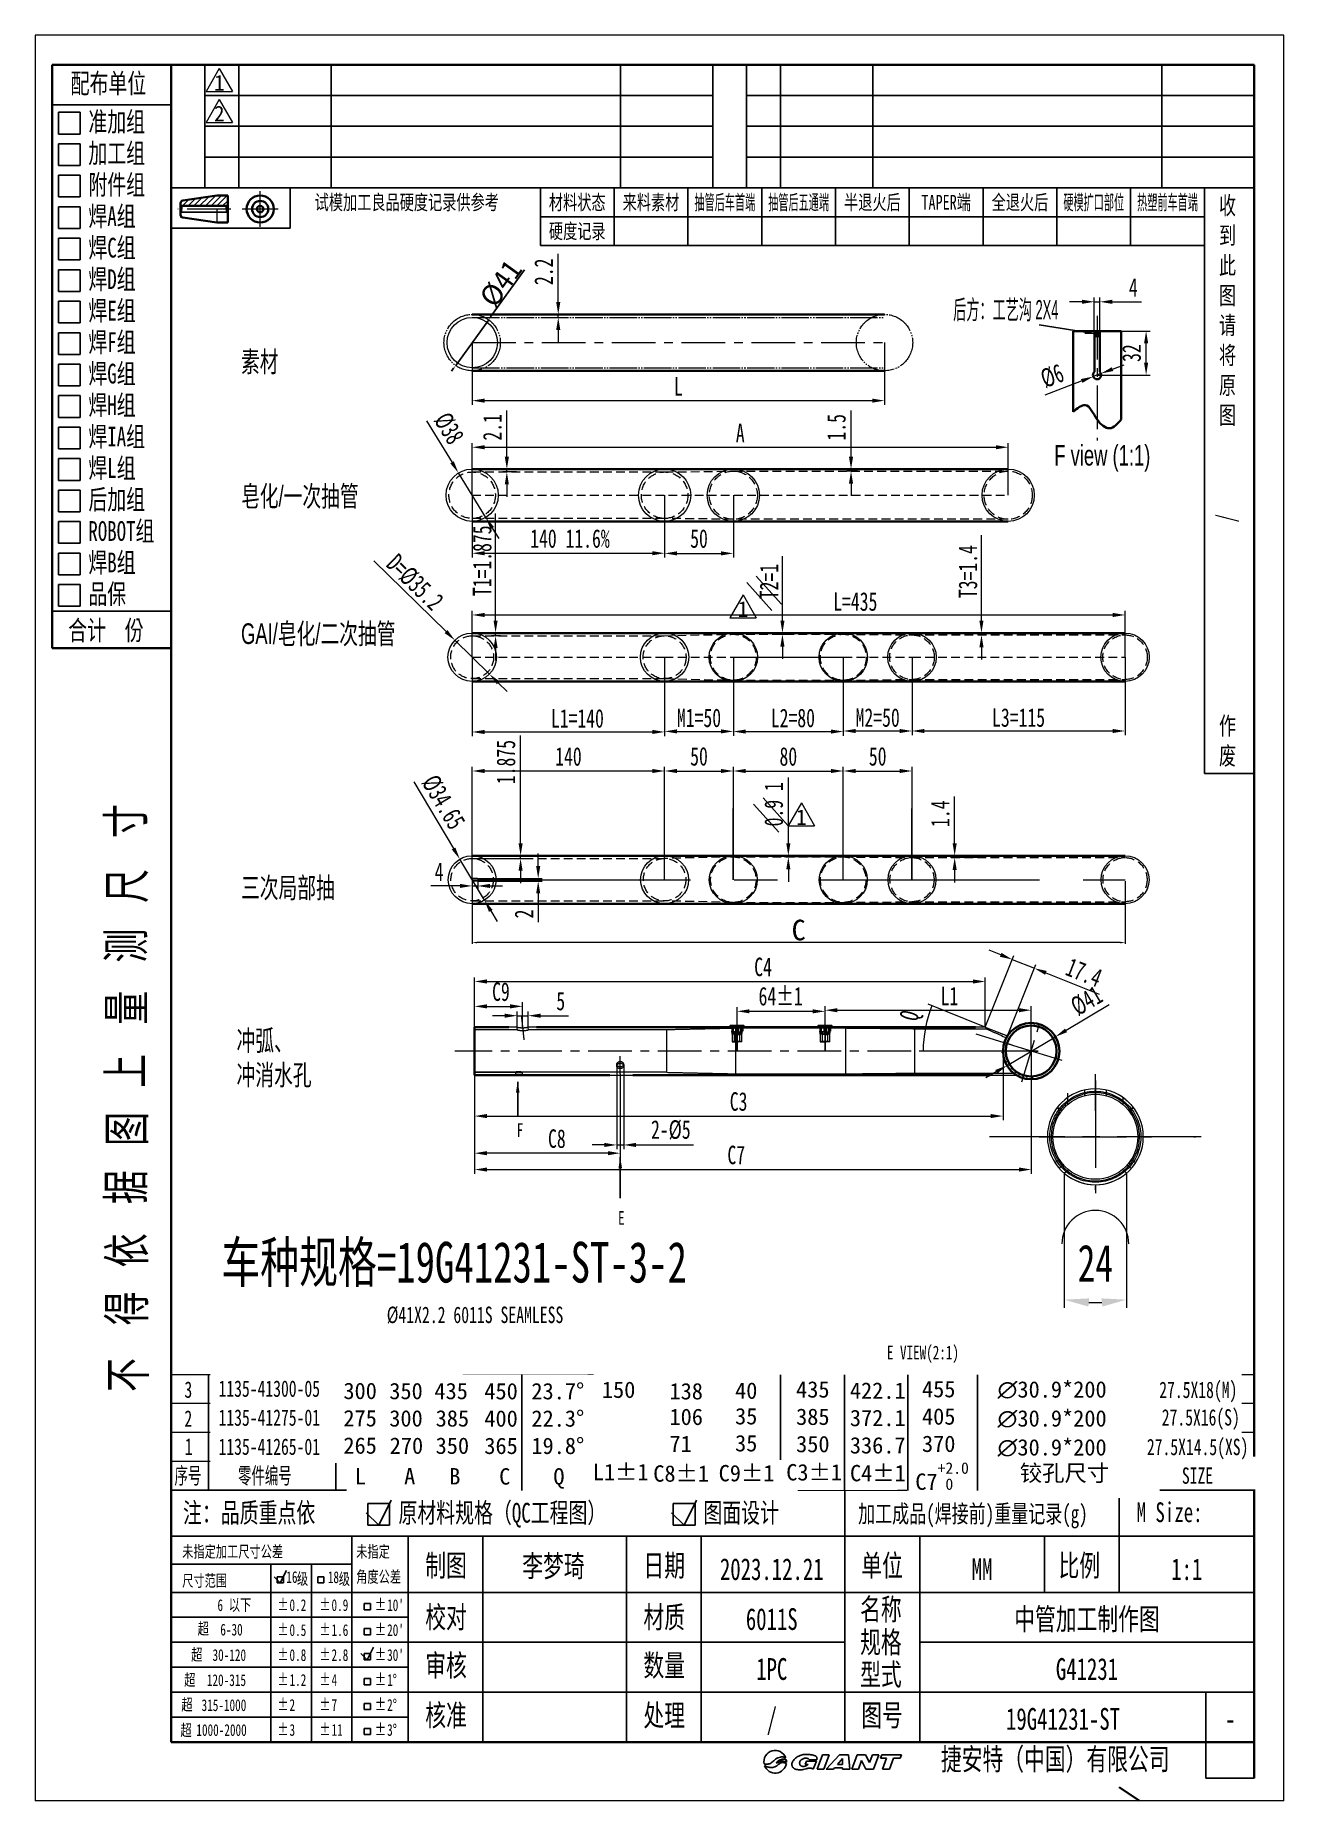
# Model space of a CAD drawing. Header units: millimetres. Extents: x 4148 to 5056, y 302 to 1586.
import ezdxf
from ezdxf.enums import TextEntityAlignment as Align
from ezdxf.lldxf.tags import DXFTag

# ---------------------------------------------------------------- set-up
doc = ezdxf.new("R2010")
doc.units = ezdxf.units.MM
for name, pattern in [('CENTER', [50.8, 31.75, -6.35, 6.35, -6.35]), ('DASHED2', [9.525, 6.35, -3.175]), ('PHANTOM', [25, 20, -1, 1, -1, 1, -1])]:
    doc.linetypes.add(name, pattern=pattern)
doc.layers.get('0').update_dxf_attribs({"lineweight": 9})
doc.layers.get('Defpoints').update_dxf_attribs({"lineweight": 9})
doc.layers.add('1', color=7, linetype='Continuous', lineweight=5, true_color=0xffffff)
doc.layers.add('61', color=7, linetype='Continuous', true_color=0xffffff)
for name, color, linetype, lineweight in [('CEN', 1, 'CENTER', 9), ('CON', 2, 'Continuous', 35), ('DIM', 7, 'Continuous', 9), ('PHA', 4, 'PHANTOM', 9), ('TXT', 7, 'Continuous', 13), ('标注', 3, 'Continuous', 9), ('虚线', 5, 'PHANTOM', 9)]:
    doc.layers.add(name, color=color, linetype=linetype, lineweight=lineweight)
doc.layers.add('DAS', color=5, linetype='DASHED')
doc.layers.add('DRAWING', color=7, linetype='Continuous')
doc.styles.add('2', font='SimSun.ttf')
doc.styles.add('GB', font='', dxfattribs={"width": 0.7})
doc.styles.get("Standard").update_dxf_attribs({"font": 'SimSun.ttf'})
doc.styles.add('标准', font='STKAITI.TTF', dxfattribs={"width": 0.667})
doc.styles.get('GB').set_extended_font_data('MingLiU')
tags = doc.linetypes.add('DASHED', pattern=[25.72, 12.86, -12.86]).pattern_tags.tags
tags[6:7] = [DXFTag(74, 4), DXFTag(75, 0), DXFTag(340, '0'), DXFTag(46, 0.0), DXFTag(50, 0.0), DXFTag(44, 0.0), DXFTag(45, 0.0)]
tags[4:5] = [DXFTag(74, 4), DXFTag(75, 0), DXFTag(340, '0'), DXFTag(46, 0.0), DXFTag(50, 0.0), DXFTag(44, 0.0), DXFTag(45, 0.0)]
doc.dimstyles.new('31', dxfattribs={"dimscale": 3, "dimtxt": 4.5, "dimasz": 3, "dimexe": 1, "dimexo": 0, "dimgap": 1, "dimtad": 1, "dimdec": 1, "dimdsep": 46, "dimtxsty": 'GB', "dimcen": 0, "dimclrd": 256, "dimclre": 256, "dimclrt": 256, "dimadec": 1, "dimazin": 0, "dimtp": 30, "dimtm": 30, "dimtfac": 1, "dimtdec": 1, "dimtmove": 0, "dimatfit": 3, "dimfxl": 1, "dimtolj": 1, "dimlwd": -1, "dimlwe": -1, "dimarcsym": 0})
doc.dimstyles.new('AM_ISO', dxfattribs={"dimtxt": 3.5, "dimasz": 3.5, "dimexe": 1, "dimexo": 1, "dimgap": 1.5, "dimtad": 1, "dimdsep": 46, "dimtxsty": 'Standard', "dimcen": 0, "dimclrd": 256, "dimclre": 256, "dimclrt": 3, "dimadec": 0, "dimazin": 2, "dimtp": 0.1, "dimtm": 0.1, "dimtfac": 0.71, "dimtmove": 0, "dimatfit": 3, "dimfxl": 1, "dimlwd": -1, "dimlwe": -1, "dimarcsym": 1})
doc.dimstyles.new('ISO-25', dxfattribs={"dimtxt": 2.5, "dimasz": 2.5, "dimexe": 1.25, "dimexo": 0.625, "dimtad": 1, "dimtxsty": 'Standard', "dimcen": 2.5, "dimadec": 0, "dimazin": 0, "dimtfac": 1, "dimtmove": 0, "dimatfit": 3, "dimfxl": 1, "dimarcsym": 0})

msp = doc.modelspace()

# ---------------------------------------------------------------- texts
at = {"layer": 'DIM', "attachment_point": 1, "style": '标准'}
for s, insert, char_height, width in [('{\\W0.5;后方：工艺沟 2X4}', (4815.635, 1393.87, 0), 14, 204.43767), ('素材', (4297.502, 1356.493, 0), 15, 44.07277), ('\\pqc;F view (1:1)', (4886.488, 1288.444), 15, 75.30876), ('皂化/一次抽管', (4297.502, 1258.719, 0), 15, 109.25671), ('GAI/皂化/二次抽管', (4297.502, 1158.7, 0), 15, 114.20073), ('三次局部抽', (4297.502, 973.891, 0), 15, 81.18222), ('冲弧、\\P冲消水孔', (4294.22, 862.75, 0), 15, 71.81788)]:
    msp.add_mtext(s, dxfattribs=dict(at, insert=insert, char_height=char_height, width=width))
at = {"layer": 'TXT', "style": 'GB', "width": 0.7}
for s, p in [('配布单位', (4173.547, 1544.258, 0)), ('准加组', (4186.453, 1516.358, 0)), ('加工组', (4186.453, 1493.458, 0)), ('附件组', (4186.453, 1470.557, 0)), ('焊A组', (4186.453, 1447.657, 0)), ('焊C组', (4186.453, 1424.757, 0)), ('焊D组', (4186.453, 1401.857, 0)), ('焊E组', (4186.453, 1378.957, 0)), ('焊F组', (4186.453, 1356.057, 0)), ('焊G组', (4186.453, 1333.156, 0)), ('焊H组', (4186.453, 1310.256, 0)), ('焊IA组', (4186.453, 1287.356, 0)), ('焊L组', (4186.453, 1264.456, 0)), ('后加组', (4186.453, 1241.556, 0)), ('ROBOT组', (4186.453, 1218.656, 0)), ('焊B组', (4186.453, 1195.756, 0)), ('品保', (4186.453, 1172.855, 0)), ('合计  份', (4171.732, 1146.448, 0))]:
    msp.add_text(s, height=14.4, dxfattribs=at).set_placement(p)
at = {"layer": 'TXT', "width": 0.7}
msp.add_text('试模加工良品硬度记录供参考', height=10.8, dxfattribs=at).set_placement((4351.065, 1464.978, 0), align=Align.MIDDLE_LEFT)
at = {"layer": 'TXT'}
for s, height, width, p in [('收', 12.96, 0.7, (5009.034, 1456.205, 0)), ('到', 12.96, 0.7, (5009.034, 1434.407, 0)), ('此', 12.96, 0.7, (5009.034, 1412.61, 0)), ('图', 12.96, 0.7, (5009.034, 1390.813, 0)), ('请', 12.96, 0.7, (5009.034, 1369.015, 0)), ('将', 12.96, 0.7, (5009.034, 1347.218, 0)), ('原', 12.96, 0.7, (5009.034, 1325.421, 0)), ('图', 12.96, 0.7, (5009.034, 1303.623, 0)), ('作', 12.96, 0.7, (5009.034, 1077.708, 0)), ('废', 12.96, 0.7, (5009.034, 1055.911, 0)), ('3', 11.927, 0.7, (4256.308, 595.346, 0)), ('2', 11.927, 0.7, (4256.308, 574.285, 0)), ('1', 12.17, 0.7, (4256.506, 553.736, 0)), ('序号', 11.9268, 0.6, (4249.147, 532.817, 0)), ('零件编号', 11.9268, 0.6, (4295.323, 532.817, 0)), ('SIZE', 11.9268, 0.7, (4982.049, 532.817, 0)), ('注：品质重点依', 14.4, 0.7, (4255.264, 504.582, 0)), ('原材料规格（QC工程图）', 14.4, 0.7, (4412.049, 504.582, 0)), ('图面设计', 14.4, 0.7, (4633.892, 504.582, 0)), ('加工成品(焊接前)重量记录(g)', 12.96, 0.7, (4746.495, 504.582, 0)), ('M Size:', 14.4, 0.7, (4949.069, 504.924, 0)), ('未指定加工尺寸公差', 8.5463, 0.7, (4254.694, 479.255, 0)), ('未指定', 8.5463, 0.7, (4381.285, 479.255, 0)), ('制图', 15.84, 0.7, (4431.536, 465.48, 0)), ('日期', 15.84, 0.7, (4590.286, 465.48, 0)), ('单位', 15.84, 0.7, (4748.751, 465.48, 0)), ('比例', 15.84, 0.7, (4892.276, 465.48, 0)), ('尺寸范围', 8.5463, 0.7, (4254.694, 458.077, 0)), ('16', 8.5463, 0.7, (4330.438, 460.721, 0)), ('级', 8.546, 0.7, (4338.152, 459.497, 0)), ('18', 8.5463, 0.7, (4360.646, 460.603, 0)), ('级', 8.546, 0.7, (4368.606, 459.342, 0)), ('角度公差', 8.5463, 0.7, (4381.285, 460.965, 0)), ('以下', 8.5463, 0.7, (4288.598, 440.515, 0)), ('%%P', 8.5463, 0.7, (4323.889, 440.702, 0)), ('%%P', 8.5463, 0.7, (4354.461, 440.702, 0)), ('%%P', 8.5463, 0.7, (4394.924, 440.702, 0)), ('6', 8.546, 0.7, (4280.358, 440.292, 0)), ('0.2', 8.5463, 0.7, (4332.76, 440.292, 0)), ('0.9', 8.5463, 0.7, (4363.331, 440.292, 0)), ("10'", 8.5463, 0.7, (4403.795, 440.292, 0)), ('校对', 15.84, 0.7, (4431.536, 427.87, 0)), ('材质', 15.84, 0.7, (4590.286, 427.87, 0)), ('超', 8.546, 0.7, (4265.981, 423.229, 0)), ('6-30', 8.5463, 0.7, (4282.421, 422.482, 0)), ('%%P', 8.5463, 0.7, (4323.889, 422.547, 0)), ('0.5', 8.5463, 0.7, (4332.76, 422.137, 0)), ('%%P', 8.5463, 0.7, (4354.461, 422.547, 0)), ('1.6', 8.5463, 0.7, (4363.331, 422.137, 0)), ('%%P', 8.5463, 0.7, (4394.924, 422.547, 0)), ("20'", 8.5463, 0.7, (4403.795, 422.137, 0)), ('超', 8.546, 0.7, (4261.23, 404.247, 0)), ('30-120', 8.5463, 0.7, (4276.765, 403.976, 0)), ('%%P', 8.5463, 0.7, (4323.889, 404.392, 0)), ('0.8', 8.5463, 0.7, (4332.76, 403.982, 0)), ('%%P', 8.5463, 0.7, (4354.461, 404.392, 0)), ('2.8', 8.5463, 0.7, (4363.331, 403.982, 0)), ('%%P', 8.5463, 0.7, (4394.924, 404.392, 0)), ("30'", 8.5463, 0.7, (4403.795, 403.982, 0)), ('审核', 15.84, 0.7, (4431.536, 392.861, 0)), ('数量', 15.84, 0.7, (4590.286, 392.861, 0)), ('超', 8.546, 0.7, (4256.139, 385.944, 0)), ('120-315', 8.5463, 0.7, (4272.639, 385.725, 0)), ('%%P', 8.5463, 0.7, (4323.889, 386.237, 0)), ('1.2', 8.5463, 0.7, (4332.76, 385.827, 0)), ('%%P', 8.5463, 0.7, (4354.461, 386.237, 0)), ('4', 8.546, 0.7, (4363.331, 385.827, 0)), ('%%P', 8.5463, 0.7, (4394.924, 386.237, 0)), ('1°', 8.5463, 0.7, (4403.795, 385.827, 0)), ('超', 8.546, 0.7, (4254.102, 367.979, 0)), ('315-1000', 8.5463, 0.7, (4268.785, 367.528, 0)), ('%%P', 8.5463, 0.7, (4323.889, 368.083, 0)), ('2', 8.546, 0.7, (4332.76, 367.673, 0)), ('%%P', 8.5463, 0.7, (4354.461, 368.083, 0)), ('7', 8.546, 0.7, (4363.331, 367.673, 0)), ('%%P', 8.5463, 0.7, (4394.924, 368.083, 0)), ('2°', 8.5463, 0.7, (4403.795, 367.673, 0)), ('核准', 15.84, 0.7, (4431.536, 356.551, 0)), ('处理', 15.84, 0.7, (4590.286, 356.551, 0)), ('图号', 15.84, 0.7, (4748.751, 356.551, 0)), ('超', 8.546, 0.7, (4253.423, 349.337, 0)), ('1000-2000', 8.5463, 0.7, (4265.003, 349.44, 0)), ('%%P', 8.5463, 0.7, (4323.889, 349.928, 0)), ('3', 8.546, 0.7, (4332.76, 349.518, 0)), ('%%P', 8.5463, 0.7, (4354.461, 349.928, 0)), ('11', 8.5463, 0.7, (4363.331, 349.518, 0)), ('%%P', 8.5463, 0.7, (4394.924, 349.928, 0)), ('3°', 8.5463, 0.7, (4403.795, 349.518, 0)), ('捷安特（中国）有限公司', 15.84, 0.7, (4806.685, 324.634, 0))]:
    msp.add_text(s, height=height, dxfattribs=dict(at, width=width)).set_placement(p)
at = {"layer": 'TXT', "width": 0.7}
for s, p in [('寸', (4226.536, 1002.564, 0)), ('尺', (4227.21, 955.302, 0)), ('测', (4226.536, 911.873, 0)), ('量', (4227.21, 866.792, 0)), ('上', (4226.536, 820.808, 0)), ('图', (4227.21, 778.655, 0)), ('据', (4226.536, 736.254, 0)), ('依', (4227.21, 690.27, 0)), ('得', (4227.186, 648.117, 0)), ('不', (4227.859, 599.579, 0))]:
    msp.add_text(s, height=25.92, rotation=90, dxfattribs=at).set_placement(p)
for s, p in [('MM', (4836.636, 470.737, 0)), ('名称', (4763.047, 441.558, 0)), ('规格', (4763.047, 417.596, 0)), ('型式', (4763.047, 394.154, 0))]:
    msp.add_text(s, height=15.84, dxfattribs=at).set_placement(p, align=Align.MIDDLE_CENTER)
at = {"layer": 'TXT', "style": '2'}
for tag, p in [('1', (4281.654, 1551.903, 0)), ('2', (4281.654, 1529.514, 0)), ('1', (4662.724, 1169.059, 0)), ('1', (4705.197, 1017.742, 0))]:
    msp.add_attdef(tag, text='1', height=11.259, dxfattribs=at).set_placement(p, align=Align.MIDDLE_CENTER)
at = {"layer": 'TXT'}
for tag, text, height, width, p in [('材料状态', '', 10.8, 0.7, (4542.112, 1464.978, 0)), ('来料素材', '', 10.8, 0.7, (4595.795, 1464.978, 0)), ('抽管后车首端', '', 10.8, 0.5, (4649.478, 1464.978, 0)), ('抽管后五通端', '', 10.8, 0.5, (4703.162, 1464.978, 0)), ('半退火后', '', 10.8, 0.7, (4756.845, 1464.978, 0)), ('TAPER端', '', 10.8, 0.7, (4810.528, 1464.978, 0)), ('全退火后', '', 10.8, 0.7, (4864.211, 1464.978, 0)), ('硬模扩口部位', '', 10.8, 0.5, (4917.894, 1464.978, 0)), ('热塑前车首端', '', 10.8, 0.5, (4971.578, 1464.978, 0)), ('硬度记录', '', 10.8, 0.7, (4542.112, 1443.994, 0)), ('李梦琦', 'XX', 15.84, 0.7, (4524.787, 473.034, 0)), ('2023.12.21', '20.05.06', 15.84, 0.7, (4683.642, 470.737, 0)), ('1:1', '1:1', 15.84, 0.7, (4985.588, 470.737, 0)), ('6011S', 'A6061', 15.84, 0.7, (4683.642, 434.427, 0)), ('中管加工制作图', '与图面对应之管件', 15.84, 0.7, (4912.969, 434.427, 0)), ('1PC', '1PC/台', 15.84, 0.7, (4683.642, 398.118, 0)), ('G41231', '依BOM叙述', 15.84, 0.7, (4912.969, 398.118, 0)), ('/', 'T4/T6', 15.84, 0.7, (4683.642, 361.808, 0)), ('19G41231-ST', '19', 15.84, 0.7, (4895.547, 361.808, 0)), ('-', '', 15.84, 0.7, (5017.268, 361.808, 0))]:
    msp.add_attdef(tag, text=text, height=height, dxfattribs=dict(at, width=width)).set_placement(p, align=Align.MIDDLE_CENTER)
at = {"layer": 'TXT', "width": 0.7}
msp.add_attdef('/', text='零件图号', height=12.96, rotation=270, dxfattribs=at).set_placement((5016.066, 1235.15, 0), align=Align.MIDDLE_CENTER)
at = {"layer": '标注', "style": 'GB', "width": 0.7}
msp.add_text('车种规格=19G41231-ST-3-2', height=29.60898, dxfattribs=at).set_placement((4283.239, 679.207))
at = {"layer": '标注', "char_height": 10, "attachment_point": 1, "style": 'GB'}
for s, insert, width in [('F', (4498.079, 795.08, 0), 27.10452), ('E', (4571.846, 731.194, 0), 27.10452), ('E VIEW(2:1)', (4767.421, 633.308, 0), 84.9867)]:
    msp.add_mtext(s, dxfattribs=dict(at, insert=insert, width=width))
at = {"layer": '标注', "lineweight": 0, "insert": (4403.511, 661.736, 0), "char_height": 12, "attachment_point": 1, "style": 'GB'}
msp.add_mtext('%%C41X2.2 6011S SEAMLESS', dxfattribs=at)

# ---------------------------------------------------------------- blocks, each defined once
blk = doc.blocks.new('*D5')
at = {"layer": 'Defpoints', "color": 0, "transparency": 16777216}
for p in [(4467.4, 830.1), (4851.9, 830.1), (4851.9, 800.3)]:
    blk.add_point(p, dxfattribs=at)
at = {"layer": '标注', "transparency": 16777216}
for p, q in [((4467.4, 830.1), (4467.4, 797.3)), ((4851.9, 830.1), (4851.9, 797.3)), ((4476.4, 800.3), (4842.9, 800.3))]:
    blk.add_line(p, q, dxfattribs=at)
for points in [[(4476.4, 801.8), (4476.4, 798.8), (4467.4, 800.3)], [(4842.9, 798.8), (4842.9, 801.8), (4851.9, 800.3)]]:
    blk.add_solid(points, dxfattribs=at)
at = {"layer": '标注', "transparency": 16777216, "insert": (4659.5, 810.8), "char_height": 13.5, "attachment_point": 5, "style": 'GB'}
blk.add_mtext('\\A1;C3', dxfattribs=at)
blk = doc.blocks.new('*D6')
at = {"layer": 'Defpoints', "color": 0, "transparency": 16777216}
for p in [(4467.4, 831), (4573.4, 831), (4467.4, 773.3)]:
    blk.add_point(p, dxfattribs=at)
at = {"layer": '标注', "transparency": 16777216}
for p, q in [((4467.4, 831), (4467.4, 770.3)), ((4573.4, 831), (4573.4, 770.3)), ((4564.4, 773.3), (4476.4, 773.3))]:
    blk.add_line(p, q, dxfattribs=at)
for points in [[(4476.4, 774.8), (4476.4, 771.8), (4467.4, 773.3)], [(4564.4, 771.8), (4564.4, 774.8), (4573.4, 773.3)]]:
    blk.add_solid(points, dxfattribs=at)
at = {"layer": '标注', "transparency": 16777216, "insert": (4527.3, 783.8), "char_height": 13.5, "attachment_point": 5, "style": 'GB'}
blk.add_mtext('\\A1;C8', dxfattribs=at)
blk = doc.blocks.new('*D7')
at = {"layer": 'Defpoints', "color": 0, "transparency": 16777216}
for p in [(4570.9, 837.3), (4575.9, 837.3), (4575.9, 779.3)]:
    blk.add_point(p, dxfattribs=at)
at = {"layer": '标注', "transparency": 16777216}
for p, q in [((4570.9, 837.3), (4570.9, 776.3)), ((4575.9, 837.3), (4575.9, 776.3)), ((4561.9, 779.3), (4552.9, 779.3)), ((4570.9, 779.3), (4575.9, 779.3)), ((4584.9, 779.3), (4626.6, 779.3))]:
    blk.add_line(p, q, dxfattribs=at)
for points in [[(4561.9, 777.8), (4561.9, 780.8), (4570.9, 779.3)], [(4584.9, 780.8), (4584.9, 777.8), (4575.9, 779.3)]]:
    blk.add_solid(points, dxfattribs=at)
at = {"layer": '标注', "transparency": 16777216, "insert": (4610.2, 790.2), "char_height": 13.5, "attachment_point": 5, "rotation": 359.9966, "style": 'GB'}
blk.add_mtext('\\A1;2-%%c5', dxfattribs=at)
blk = doc.blocks.new('*D8')
at = {"layer": 'Defpoints', "color": 0, "transparency": 16777216}
for p in [(4502.3, 880.1), (4467.4, 865), (4502.3, 865)]:
    blk.add_point(p, dxfattribs=at)
at = {"layer": '标注', "transparency": 16777216}
for p, q in [((4467.4, 865), (4467.4, 883.1)), ((4476.4, 880.1), (4493.3, 880.1)), ((4502.3, 865), (4502.3, 883.1))]:
    blk.add_line(p, q, dxfattribs=at)
for points in [[(4476.4, 881.6), (4476.4, 878.6), (4467.4, 880.1)], [(4493.3, 878.6), (4493.3, 881.6), (4502.3, 880.1)]]:
    blk.add_solid(points, dxfattribs=at)
at = {"layer": '标注', "transparency": 16777216, "insert": (4486.6, 890.7), "char_height": 13.5, "attachment_point": 5, "style": 'GB'}
blk.add_mtext('\\A1;C9', dxfattribs=at)
blk = doc.blocks.new('*D9')
at = {"layer": 'Defpoints', "color": 0, "transparency": 16777216}
for p in [(4506.4, 873.3), (4498.4, 864), (4506.4, 864)]:
    blk.add_point(p, dxfattribs=at)
at = {"layer": '标注', "transparency": 16777216}
for p, q in [((4489.4, 873.3), (4480.4, 873.3)), ((4498.4, 864), (4498.4, 876.3)), ((4498.4, 873.3), (4506.4, 873.3)), ((4506.4, 864), (4506.4, 876.3)), ((4515.4, 873.3), (4535.8, 873.3))]:
    blk.add_line(p, q, dxfattribs=at)
for points in [[(4489.4, 871.8), (4489.4, 874.8), (4498.4, 873.3)], [(4515.4, 874.8), (4515.4, 871.8), (4506.4, 873.3)]]:
    blk.add_solid(points, dxfattribs=at)
at = {"layer": '标注', "transparency": 16777216, "insert": (4530.1, 883.9), "char_height": 13.5, "attachment_point": 5, "rotation": 0.0239, "style": 'GB'}
blk.add_mtext('\\A1;5', dxfattribs=at)
blk = doc.blocks.new('*D10')
at = {"layer": 'Defpoints', "color": 0, "transparency": 16777216}
for p in [(4722.4, 876.5), (4658.4, 847.9), (4722.4, 847.9)]:
    blk.add_point(p, dxfattribs=at)
at = {"layer": '标注', "transparency": 16777216}
for p, q in [((4658.4, 847.9), (4658.4, 879.5)), ((4667.4, 876.5), (4713.4, 876.5)), ((4722.4, 847.9), (4722.4, 879.5))]:
    blk.add_line(p, q, dxfattribs=at)
for points in [[(4667.4, 878), (4667.4, 875), (4658.4, 876.5)], [(4713.4, 875), (4713.4, 878), (4722.4, 876.5)]]:
    blk.add_solid(points, dxfattribs=at)
at = {"layer": '标注', "transparency": 16777216, "insert": (4690.1, 887.4), "char_height": 13.5, "attachment_point": 5, "style": 'GB'}
blk.add_mtext('\\A1;64%%p1', dxfattribs=at)
blk = doc.blocks.new('*D11')
at = {"layer": 'Defpoints', "color": 0, "transparency": 16777216}
for p in [(4872.4, 877.3), (4722.4, 847.6), (4872.4, 847.6)]:
    blk.add_point(p, dxfattribs=at)
at = {"layer": '标注', "transparency": 16777216}
for p, q in [((4722.4, 847.6), (4722.4, 880.3)), ((4731.4, 877.3), (4863.4, 877.3)), ((4872.4, 847.6), (4872.4, 880.3))]:
    blk.add_line(p, q, dxfattribs=at)
for points in [[(4731.4, 878.8), (4731.4, 875.8), (4722.4, 877.3)], [(4863.4, 875.8), (4863.4, 878.8), (4872.4, 877.3)]]:
    blk.add_solid(points, dxfattribs=at)
at = {"layer": '标注', "transparency": 16777216, "insert": (4812.9, 887.6), "char_height": 13.5, "attachment_point": 5, "style": 'GB'}
blk.add_mtext('\\A1;L1', dxfattribs=at)
blk = doc.blocks.new('*D12')
at = {"layer": 'Defpoints', "color": 0, "transparency": 16777216}
for p in [(4467.4, 847.6), (4872.4, 847.6), (4872.4, 761.4)]:
    blk.add_point(p, dxfattribs=at)
at = {"layer": '标注', "transparency": 16777216}
for p, q in [((4467.4, 847.6), (4467.4, 758.4)), ((4872.4, 847.6), (4872.4, 758.4)), ((4476.4, 761.4), (4863.4, 761.4))]:
    blk.add_line(p, q, dxfattribs=at)
for points in [[(4476.4, 762.9), (4476.4, 759.9), (4467.4, 761.4)], [(4863.4, 759.9), (4863.4, 762.9), (4872.4, 761.4)]]:
    blk.add_solid(points, dxfattribs=at)
at = {"layer": '标注', "transparency": 16777216, "insert": (4657.8, 771.9), "char_height": 13.5, "attachment_point": 5, "style": 'GB'}
blk.add_mtext('\\A1;C7', dxfattribs=at)
blk = doc.blocks.new('*D13')
at = {"layer": 'Defpoints', "color": 0, "transparency": 16777216}
for p in [(4839, 898.2), (4467.4, 865), (4839, 865)]:
    blk.add_point(p, dxfattribs=at)
at = {"layer": '标注', "transparency": 16777216}
for p, q in [((4467.4, 865), (4467.4, 901.2)), ((4839, 865), (4839, 901.2)), ((4476.4, 898.2), (4830, 898.2))]:
    blk.add_line(p, q, dxfattribs=at)
for points in [[(4476.4, 899.7), (4476.4, 896.7), (4467.4, 898.2)], [(4830, 896.7), (4830, 899.7), (4839, 898.2)]]:
    blk.add_solid(points, dxfattribs=at)
at = {"layer": '标注', "transparency": 16777216, "insert": (4677.3, 908.7), "char_height": 13.5, "attachment_point": 5, "rotation": 359.9985, "style": 'GB'}
blk.add_mtext('\\A1;C4', dxfattribs=at)
blk = doc.blocks.new('*D14')
at = {"layer": 'Defpoints', "color": 0, "transparency": 16777216}
for p in [(4890, 858), (4854.8, 837.1)]:
    blk.add_point(p, dxfattribs=at)
at = {"layer": '标注', "transparency": 16777216}
for p, q in [((4929.2, 881.2), (4897.8, 862.6)), ((4854.8, 837.1), (4890, 858)), ((4847, 832.5), (4839.3, 828))]:
    blk.add_line(p, q, dxfattribs=at)
for points in [[(4897, 863.9), (4898.5, 861.3), (4890, 858)], [(4847.8, 831.3), (4846.2, 833.8), (4854.8, 837.1)]]:
    blk.add_solid(points, dxfattribs=at)
at = {"layer": '标注', "transparency": 16777216, "insert": (4912.7, 884.1), "char_height": 13.5, "attachment_point": 5, "rotation": 30.6264, "style": 'GB'}
blk.add_mtext('\\A1;%%c41', dxfattribs=at)
blk = doc.blocks.new('*D15')
at = {"layer": 'Defpoints', "color": 0, "transparency": 16777216}
for p in [(4874.7, 907.8), (4839, 865), (4855.1, 858.6)]:
    blk.add_point(p, dxfattribs=at)
at = {"layer": '标注', "transparency": 16777216}
for p, q in [((4839, 865), (4859.7, 917)), ((4850.2, 917.6), (4841.8, 920.9)), ((4858.6, 914.2), (4874.7, 907.8)), ((4855.1, 858.6), (4875.8, 910.6)), ((4883.1, 904.5), (4921.9, 889))]:
    blk.add_line(p, q, dxfattribs=at)
for points in [[(4849.6, 916.2), (4850.8, 919), (4858.6, 914.2)], [(4883.6, 905.9), (4882.5, 903.1), (4874.7, 907.8)]]:
    blk.add_solid(points, dxfattribs=at)
at = {"layer": '标注', "transparency": 16777216, "insert": (4910.8, 904.7), "char_height": 13.5, "attachment_point": 5, "rotation": 338.3006, "style": 'GB'}
blk.add_mtext('\\A1;17.4', dxfattribs=at)
blk = doc.blocks.new('*D16')
at = {"layer": 'Defpoints', "color": 0, "transparency": 16777216}
for p in [(4465.7, 1362.9), (4765.7, 1362.9), (4765.7, 1320.7)]:
    blk.add_point(p, dxfattribs=at)
at = {"layer": '标注', "transparency": 16777216}
for p, q in [((4465.7, 1362.9), (4465.7, 1317.7)), ((4765.7, 1362.9), (4765.7, 1317.7)), ((4474.7, 1320.7), (4756.7, 1320.7))]:
    blk.add_line(p, q, dxfattribs=at)
for points in [[(4474.7, 1322.2), (4474.7, 1319.2), (4465.7, 1320.7)], [(4756.7, 1319.2), (4756.7, 1322.2), (4765.7, 1320.7)]]:
    blk.add_solid(points, dxfattribs=at)
at = {"layer": '标注', "transparency": 16777216, "insert": (4615.7, 1331.1), "char_height": 13.5, "attachment_point": 5, "style": 'GB'}
blk.add_mtext('\\A1;L', dxfattribs=at)
blk = doc.blocks.new('*D17')
at = {"layer": 'Defpoints', "color": 0, "transparency": 16777216}
for p in [(4477.7, 1379.5), (4453.7, 1346.3)]:
    blk.add_point(p, dxfattribs=at)
at = {"layer": '标注', "color": 0, "lineweight": -2, "transparency": 16777216}
for p, q in [((4503.8, 1415.8), (4479.1, 1381.6)), ((4453.7, 1346.3), (4477.7, 1379.5)), ((4452.2, 1344.3), (4450.7, 1342.2))]:
    blk.add_line(p, q, dxfattribs=at)
at = {"layer": '标注', "color": 0, "transparency": 16777216}
for points in [[(4478.8, 1381.8), (4479.5, 1381.3), (4477.7, 1379.5)], [(4452.5, 1344), (4451.9, 1344.5), (4453.7, 1346.3)]]:
    blk.add_solid(points, dxfattribs=at)
at = {"layer": '标注', "color": 0, "transparency": 16777216, "insert": (4486.7, 1405.9), "char_height": 15, "attachment_point": 5, "rotation": 54.2065}
blk.add_mtext('%%c41', dxfattribs=at)
blk = doc.blocks.new('*D18')
at = {"layer": 'Defpoints', "color": 0, "transparency": 16777216}
for p in [(4521.6, 1383.4), (4521.6, 1381.2), (4528.3, 1383.4)]:
    blk.add_point(p, dxfattribs=at)
at = {"layer": '标注', "transparency": 16777216}
for p, q in [((4528.3, 1392.4), (4528.3, 1427.4)), ((4521.6, 1383.4), (4531.3, 1383.4)), ((4521.6, 1381.2), (4531.3, 1381.2)), ((4528.3, 1381.2), (4528.3, 1383.4)), ((4528.3, 1372.2), (4528.3, 1363.2))]:
    blk.add_line(p, q, dxfattribs=at)
for points in [[(4526.8, 1392.4), (4529.8, 1392.4), (4528.3, 1383.4)], [(4529.8, 1372.2), (4526.8, 1372.2), (4528.3, 1381.2)]]:
    blk.add_solid(points, dxfattribs=at)
at = {"layer": '标注', "transparency": 16777216, "insert": (4517.8, 1414.4), "char_height": 13.5, "attachment_point": 5, "rotation": 90, "style": 'GB'}
blk.add_mtext('\\A1;2.2', dxfattribs=at)
blk = doc.blocks.new('*D19')
at = {"layer": 'Defpoints', "color": 0, "transparency": 16777216}
for p in [(4455.7, 1268.1), (4475.6, 1235.7)]:
    blk.add_point(p, dxfattribs=at)
at = {"layer": '标注', "transparency": 16777216}
for p, q in [((4432.5, 1306.1), (4451, 1275.8)), ((4475.6, 1235.7), (4455.7, 1268.1)), ((4480.3, 1228), (4485, 1220.3))]:
    blk.add_line(p, q, dxfattribs=at)
for points in [[(4449.8, 1275), (4452.3, 1276.6), (4455.7, 1268.1)], [(4481.6, 1228.8), (4479, 1227.2), (4475.6, 1235.7)]]:
    blk.add_solid(points, dxfattribs=at)
at = {"layer": '标注', "transparency": 16777216, "insert": (4448.7, 1300.5), "char_height": 13.5, "attachment_point": 5, "rotation": 301.4657, "style": 'GB'}
blk.add_mtext('\\A1;%%c38', dxfattribs=at)
blk = doc.blocks.new('*D20')
at = {"layer": 'Defpoints', "color": 0, "transparency": 16777216}
for p in [(4490.9, 1270.9), (4498, 1270.9), (4498, 1268.8)]:
    blk.add_point(p, dxfattribs=at)
at = {"layer": '标注', "transparency": 16777216}
for p, q in [((4490.9, 1279.9), (4490.9, 1313.6)), ((4498, 1270.9), (4487.9, 1270.9)), ((4498, 1268.8), (4487.9, 1268.8)), ((4490.9, 1268.8), (4490.9, 1270.9)), ((4490.9, 1259.8), (4490.9, 1250.8))]:
    blk.add_line(p, q, dxfattribs=at)
for points in [[(4489.4, 1279.9), (4492.4, 1279.9), (4490.9, 1270.9)], [(4492.4, 1259.8), (4489.4, 1259.8), (4490.9, 1268.8)]]:
    blk.add_solid(points, dxfattribs=at)
at = {"layer": '标注', "transparency": 16777216, "insert": (4480.4, 1301.3), "char_height": 13.5, "attachment_point": 5, "rotation": 90, "style": 'GB'}
blk.add_mtext('\\A1;2.1', dxfattribs=at)
blk = doc.blocks.new('*D21')
at = {"layer": 'Defpoints', "color": 0, "transparency": 16777216}
for p in [(4741.3, 1270.9), (4745.9, 1270.9), (4745.9, 1269.4)]:
    blk.add_point(p, dxfattribs=at)
at = {"layer": '标注', "transparency": 16777216}
for p, q in [((4741.3, 1279.9), (4741.3, 1313.6)), ((4745.9, 1270.9), (4738.3, 1270.9)), ((4745.9, 1269.4), (4738.3, 1269.4)), ((4741.3, 1269.4), (4741.3, 1270.9)), ((4741.3, 1260.4), (4741.3, 1251.4))]:
    blk.add_line(p, q, dxfattribs=at)
for points in [[(4739.8, 1279.9), (4742.8, 1279.9), (4741.3, 1270.9)], [(4742.8, 1260.4), (4739.8, 1260.4), (4741.3, 1269.4)]]:
    blk.add_solid(points, dxfattribs=at)
at = {"layer": '标注', "transparency": 16777216, "insert": (4730.7, 1301.3), "char_height": 13.5, "attachment_point": 5, "rotation": 90, "style": 'GB'}
blk.add_mtext('\\A1;1.5', dxfattribs=at)
blk = doc.blocks.new('*D22')
at = {"layer": 'Defpoints', "color": 0, "transparency": 16777216}
for p in [(4465.7, 1251.9), (4605.7, 1251.9), (4605.7, 1209.7)]:
    blk.add_point(p, dxfattribs=at)
at = {"layer": '标注', "transparency": 16777216}
for p, q in [((4465.7, 1251.9), (4465.7, 1206.7)), ((4605.7, 1251.9), (4605.7, 1206.7)), ((4474.7, 1209.7), (4596.7, 1209.7))]:
    blk.add_line(p, q, dxfattribs=at)
for points in [[(4474.7, 1211.2), (4474.7, 1208.2), (4465.7, 1209.7)], [(4596.7, 1208.2), (4596.7, 1211.2), (4605.7, 1209.7)]]:
    blk.add_solid(points, dxfattribs=at)
at = {"layer": '标注', "transparency": 16777216, "insert": (4536.8, 1220.3), "char_height": 13.5, "attachment_point": 5, "style": 'GB'}
blk.add_mtext('\\A1;140 11.6%', dxfattribs=at)
blk = doc.blocks.new('*D23')
at = {"layer": 'Defpoints', "color": 0, "transparency": 16777216}
for p in [(4605.7, 1251.9), (4655.7, 1251.9), (4655.7, 1209.6)]:
    blk.add_point(p, dxfattribs=at)
at = {"layer": '标注', "transparency": 16777216}
for p, q in [((4605.7, 1251.9), (4605.7, 1206.6)), ((4655.7, 1251.9), (4655.7, 1206.6)), ((4614.7, 1209.6), (4646.7, 1209.6))]:
    blk.add_line(p, q, dxfattribs=at)
for points in [[(4614.7, 1211.1), (4614.7, 1208.1), (4605.7, 1209.6)], [(4646.7, 1208.1), (4646.7, 1211.1), (4655.7, 1209.6)]]:
    blk.add_solid(points, dxfattribs=at)
at = {"layer": '标注', "transparency": 16777216, "insert": (4630.7, 1220.3), "char_height": 13.5, "attachment_point": 5, "style": 'GB'}
blk.add_mtext('\\A1;50', dxfattribs=at)
blk = doc.blocks.new('*D24')
at = {"layer": 'Defpoints', "color": 0, "transparency": 16777216}
for p in [(4465.7, 1134.1), (4605.7, 1134.1), (4605.7, 1079.7)]:
    blk.add_point(p, dxfattribs=at)
at = {"layer": '标注', "transparency": 16777216}
for p, q in [((4465.7, 1134.1), (4465.7, 1076.7)), ((4605.7, 1134.1), (4605.7, 1076.7)), ((4474.7, 1079.7), (4596.7, 1079.7))]:
    blk.add_line(p, q, dxfattribs=at)
for points in [[(4474.7, 1081.2), (4474.7, 1078.2), (4465.7, 1079.7)], [(4596.7, 1081.2), (4596.7, 1078.2), (4605.7, 1079.7)]]:
    blk.add_solid(points, dxfattribs=at)
at = {"layer": '标注', "transparency": 16777216, "insert": (4542.2, 1089.5), "char_height": 13.5, "attachment_point": 5, "style": 'GB'}
blk.add_mtext('\\A1;L1=140', dxfattribs=at)
blk = doc.blocks.new('*D25')
at = {"layer": 'Defpoints', "color": 0, "transparency": 16777216}
for p in [(4453.1, 1146.4), (4478.2, 1121.8)]:
    blk.add_point(p, dxfattribs=at)
at = {"layer": '标注', "transparency": 16777216}
for p, q in [((4394.2, 1204.1), (4446.7, 1152.7)), ((4478.2, 1121.8), (4453.1, 1146.4)), ((4484.7, 1115.5), (4491.1, 1109.2))]:
    blk.add_line(p, q, dxfattribs=at)
for points in [[(4447.7, 1153.8), (4445.6, 1151.6), (4453.1, 1146.4)], [(4485.7, 1116.5), (4483.6, 1114.4), (4478.2, 1121.8)]]:
    blk.add_solid(points, dxfattribs=at)
at = {"layer": '标注', "transparency": 16777216, "insert": (4424, 1188.5), "char_height": 13.5, "attachment_point": 5, "rotation": 315.5889, "style": 'GB'}
blk.add_mtext('\\A1;D=%%C35.2', dxfattribs=at)
blk = doc.blocks.new('*D26')
at = {"layer": 'Defpoints', "color": 0, "transparency": 16777216}
for p in [(4605.7, 1134.1), (4655.7, 1134.1), (4655.7, 1080.1)]:
    blk.add_point(p, dxfattribs=at)
at = {"layer": '标注', "transparency": 16777216}
for p, q in [((4605.7, 1134.1), (4605.7, 1077.1)), ((4655.7, 1134.1), (4655.7, 1077.1)), ((4614.7, 1080.1), (4646.7, 1080.1))]:
    blk.add_line(p, q, dxfattribs=at)
for points in [[(4614.7, 1081.6), (4614.7, 1078.6), (4605.7, 1080.1)], [(4646.7, 1081.6), (4646.7, 1078.6), (4655.7, 1080.1)]]:
    blk.add_solid(points, dxfattribs=at)
at = {"layer": '标注', "transparency": 16777216, "insert": (4630.7, 1089.9), "char_height": 13.5, "attachment_point": 5, "style": 'GB'}
blk.add_mtext('\\A1;M1=50', dxfattribs=at)
blk = doc.blocks.new('*D27')
at = {"layer": 'Defpoints', "color": 0, "transparency": 16777216}
for p in [(4655.7, 1134.1), (4735.7, 1134.1), (4735.7, 1080)]:
    blk.add_point(p, dxfattribs=at)
at = {"layer": '标注', "transparency": 16777216}
for p, q in [((4655.7, 1134.1), (4655.7, 1077)), ((4735.7, 1134.1), (4735.7, 1077)), ((4664.7, 1080), (4726.7, 1080))]:
    blk.add_line(p, q, dxfattribs=at)
for points in [[(4664.7, 1081.5), (4664.7, 1078.5), (4655.7, 1080)], [(4726.7, 1081.5), (4726.7, 1078.5), (4735.7, 1080)]]:
    blk.add_solid(points, dxfattribs=at)
at = {"layer": '标注', "transparency": 16777216, "insert": (4699, 1089.8), "char_height": 13.5, "attachment_point": 5, "style": 'GB'}
blk.add_mtext('\\A1;L2=80', dxfattribs=at)
blk = doc.blocks.new('*D28')
at = {"layer": 'Defpoints', "color": 0, "transparency": 16777216}
for p in [(4735.7, 1134.1), (4785.7, 1134.1), (4785.7, 1080.4)]:
    blk.add_point(p, dxfattribs=at)
at = {"layer": '标注', "transparency": 16777216}
for p, q in [((4735.7, 1134.1), (4735.7, 1077.4)), ((4785.7, 1134.1), (4785.7, 1077.4)), ((4744.7, 1080.4), (4776.7, 1080.4))]:
    blk.add_line(p, q, dxfattribs=at)
for points in [[(4744.7, 1081.9), (4744.7, 1078.9), (4735.7, 1080.4)], [(4776.7, 1081.9), (4776.7, 1078.9), (4785.7, 1080.4)]]:
    blk.add_solid(points, dxfattribs=at)
at = {"layer": '标注', "transparency": 16777216, "insert": (4760.7, 1090.1), "char_height": 13.5, "attachment_point": 5, "style": 'GB'}
blk.add_mtext('\\A1;M2=50', dxfattribs=at)
blk = doc.blocks.new('*D29')
at = {"layer": 'Defpoints', "color": 0, "transparency": 16777216}
for p in [(4687.7, 1151.7), (4687.7, 1150.8), (4691.4, 1151.7)]:
    blk.add_point(p, dxfattribs=at)
at = {"layer": '标注', "transparency": 16777216}
for p, q in [((4691.4, 1160.7), (4691.4, 1207.6)), ((4687.7, 1151.7), (4694.4, 1151.7)), ((4687.7, 1150.8), (4694.4, 1150.8)), ((4691.4, 1150.8), (4691.4, 1151.7)), ((4691.4, 1141.8), (4691.4, 1132.8))]:
    blk.add_line(p, q, dxfattribs=at)
for points in [[(4689.9, 1160.7), (4692.9, 1160.7), (4691.4, 1151.7)], [(4689.9, 1141.8), (4692.9, 1141.8), (4691.4, 1150.8)]]:
    blk.add_solid(points, dxfattribs=at)
at = {"layer": '标注', "transparency": 16777216, "insert": (4681.6, 1189.1), "char_height": 13.5, "attachment_point": 5, "rotation": 90, "style": 'GB'}
blk.add_mtext('\\A1;T2=1', dxfattribs=at)
blk = doc.blocks.new('*D30')
at = {"layer": 'Defpoints', "color": 0, "transparency": 16777216}
for p in [(4940.7, 1164.8), (4465.7, 1134.1), (4940.7, 1134.1)]:
    blk.add_point(p, dxfattribs=at)
at = {"layer": '标注', "transparency": 16777216}
for p, q in [((4465.7, 1134.1), (4465.7, 1167.8)), ((4474.7, 1164.8), (4931.7, 1164.8)), ((4940.7, 1134.1), (4940.7, 1167.8))]:
    blk.add_line(p, q, dxfattribs=at)
for points in [[(4474.7, 1166.3), (4474.7, 1163.3), (4465.7, 1164.8)], [(4931.7, 1166.3), (4931.7, 1163.3), (4940.7, 1164.8)]]:
    blk.add_solid(points, dxfattribs=at)
at = {"layer": '标注', "transparency": 16777216, "insert": (4744.4, 1174.5), "char_height": 13.5, "attachment_point": 5, "style": 'GB'}
blk.add_mtext('\\A1;L=435', dxfattribs=at)
blk = doc.blocks.new('*D31')
at = {"layer": 'Defpoints', "color": 0, "transparency": 16777216}
for p in [(4836.2, 1151.7), (4836.2, 1151.7), (4836.2, 1150.3)]:
    blk.add_point(p, dxfattribs=at)
at = {"layer": '标注', "transparency": 16777216}
for p, q in [((4836.2, 1160.7), (4836.2, 1222.9)), ((4836.2, 1151.7), (4833.2, 1151.7)), ((4836.2, 1150.3), (4833.2, 1150.3)), ((4836.2, 1150.3), (4836.2, 1151.7)), ((4836.2, 1141.3), (4836.2, 1132.3))]:
    blk.add_line(p, q, dxfattribs=at)
for points in [[(4834.7, 1160.7), (4837.7, 1160.7), (4836.2, 1151.7)], [(4834.7, 1141.3), (4837.7, 1141.3), (4836.2, 1150.3)]]:
    blk.add_solid(points, dxfattribs=at)
at = {"layer": '标注', "transparency": 16777216, "insert": (4826.4, 1196.3), "char_height": 13.5, "attachment_point": 5, "rotation": 90, "style": 'GB'}
blk.add_mtext('\\A1;T3=1.4', dxfattribs=at)
blk = doc.blocks.new('*D32')
at = {"layer": 'Defpoints', "color": 0, "transparency": 16777216}
for p in [(4465.7, 1051.3), (4465.7, 972.2), (4605.7, 972.2)]:
    blk.add_point(p, dxfattribs=at)
at = {"layer": '标注', "transparency": 16777216}
for p, q in [((4465.7, 972.2), (4465.7, 1054.3)), ((4605.7, 972.2), (4605.7, 1054.3)), ((4596.7, 1051.3), (4474.7, 1051.3))]:
    blk.add_line(p, q, dxfattribs=at)
for points in [[(4474.7, 1052.8), (4474.7, 1049.8), (4465.7, 1051.3)], [(4596.7, 1049.8), (4596.7, 1052.8), (4605.7, 1051.3)]]:
    blk.add_solid(points, dxfattribs=at)
at = {"layer": '标注', "transparency": 16777216, "insert": (4535.7, 1061.8), "char_height": 13.5, "attachment_point": 5, "style": 'GB'}
blk.add_mtext('\\A1;140', dxfattribs=at)
blk = doc.blocks.new('*D33')
at = {"layer": 'Defpoints', "color": 0, "transparency": 16777216}
for p in [(4655.7, 1051.3), (4605.7, 972.2), (4655.7, 972.2)]:
    blk.add_point(p, dxfattribs=at)
at = {"layer": '标注', "transparency": 16777216}
for p, q in [((4605.7, 972.2), (4605.7, 1054.3)), ((4655.7, 972.2), (4655.7, 1054.3)), ((4614.7, 1051.3), (4646.7, 1051.3))]:
    blk.add_line(p, q, dxfattribs=at)
for points in [[(4614.7, 1052.8), (4614.7, 1049.8), (4605.7, 1051.3)], [(4646.7, 1049.8), (4646.7, 1052.8), (4655.7, 1051.3)]]:
    blk.add_solid(points, dxfattribs=at)
at = {"layer": '标注', "transparency": 16777216, "insert": (4630.7, 1061.9), "char_height": 13.5, "attachment_point": 5, "style": 'GB'}
blk.add_mtext('\\A1;50', dxfattribs=at)
blk = doc.blocks.new('*D34')
at = {"layer": 'Defpoints', "color": 0, "transparency": 16777216}
for p in [(4735.7, 1051.3), (4655.7, 972.2), (4735.7, 972.2)]:
    blk.add_point(p, dxfattribs=at)
at = {"layer": '标注', "transparency": 16777216}
for p, q in [((4655.7, 972.2), (4655.7, 1054.3)), ((4735.7, 972.2), (4735.7, 1054.3)), ((4664.7, 1051.3), (4726.7, 1051.3))]:
    blk.add_line(p, q, dxfattribs=at)
for points in [[(4664.7, 1052.8), (4664.7, 1049.8), (4655.7, 1051.3)], [(4726.7, 1049.8), (4726.7, 1052.8), (4735.7, 1051.3)]]:
    blk.add_solid(points, dxfattribs=at)
at = {"layer": '标注', "transparency": 16777216, "insert": (4695.7, 1061.8), "char_height": 13.5, "attachment_point": 5, "style": 'GB'}
blk.add_mtext('\\A1;80', dxfattribs=at)
blk = doc.blocks.new('*D35')
at = {"layer": 'Defpoints', "color": 0, "transparency": 16777216}
for p in [(4785.7, 1051.3), (4735.7, 972.2), (4785.7, 972.2)]:
    blk.add_point(p, dxfattribs=at)
at = {"layer": '标注', "transparency": 16777216}
for p, q in [((4735.7, 972.2), (4735.7, 1054.3)), ((4785.7, 972.2), (4785.7, 1054.3)), ((4744.7, 1051.3), (4776.7, 1051.3))]:
    blk.add_line(p, q, dxfattribs=at)
for points in [[(4744.7, 1052.8), (4744.7, 1049.8), (4735.7, 1051.3)], [(4776.7, 1049.8), (4776.7, 1052.8), (4785.7, 1051.3)]]:
    blk.add_solid(points, dxfattribs=at)
at = {"layer": '标注', "transparency": 16777216, "insert": (4760.7, 1061.9), "char_height": 13.5, "attachment_point": 5, "style": 'GB'}
blk.add_mtext('\\A1;50', dxfattribs=at)
blk = doc.blocks.new('*D36')
at = {"layer": 'Defpoints', "color": 0, "transparency": 16777216}
for p in [(4465.7, 989.7), (4500.9, 989.7), (4465.7, 987.7)]:
    blk.add_point(p, dxfattribs=at)
at = {"layer": '标注', "transparency": 16777216}
for p, q in [((4500.9, 998.7), (4500.9, 1077.2)), ((4465.7, 989.7), (4503.9, 989.7)), ((4500.9, 987.7), (4500.9, 989.7)), ((4465.7, 987.7), (4503.9, 987.7)), ((4500.9, 978.7), (4500.9, 969.7))]:
    blk.add_line(p, q, dxfattribs=at)
for points in [[(4499.4, 998.7), (4502.4, 998.7), (4500.9, 989.7)], [(4502.4, 978.7), (4499.4, 978.7), (4500.9, 987.7)]]:
    blk.add_solid(points, dxfattribs=at)
at = {"layer": '标注', "transparency": 16777216, "insert": (4490.3, 1057.8), "char_height": 13.5, "attachment_point": 5, "rotation": 90, "style": 'GB'}
blk.add_mtext('\\A1;1.875', dxfattribs=at)
blk = doc.blocks.new('*D37')
at = {"layer": 'Defpoints', "color": 0, "transparency": 16777216}
for p in [(4695.7, 989.7), (4735.7, 989.7), (4735.7, 988.8)]:
    blk.add_point(p, dxfattribs=at)
at = {"layer": '标注', "transparency": 16777216}
for p, q in [((4695.7, 998.7), (4695.7, 1046.6)), ((4735.7, 989.7), (4692.7, 989.7)), ((4735.7, 988.8), (4692.7, 988.8)), ((4695.7, 988.8), (4695.7, 989.7)), ((4695.7, 979.8), (4695.7, 970.8))]:
    blk.add_line(p, q, dxfattribs=at)
for points in [[(4694.2, 998.7), (4697.2, 998.7), (4695.7, 989.7)], [(4697.2, 979.8), (4694.2, 979.8), (4695.7, 988.8)]]:
    blk.add_solid(points, dxfattribs=at)
at = {"layer": '标注', "transparency": 16777216, "insert": (4685.1, 1027.1), "char_height": 13.5, "attachment_point": 5, "rotation": 90.0001, "style": 'GB'}
blk.add_mtext('\\A1;0.9 1', dxfattribs=at)
blk = doc.blocks.new('*D38')
at = {"layer": 'Defpoints', "color": 0, "transparency": 16777216}
for p in [(4816.7, 989.7), (4835.7, 989.7), (4835.7, 988.3)]:
    blk.add_point(p, dxfattribs=at)
at = {"layer": '标注', "transparency": 16777216}
for p, q in [((4816.7, 998.7), (4816.7, 1032.8)), ((4835.7, 989.7), (4813.7, 989.7)), ((4816.7, 988.3), (4816.7, 989.7)), ((4835.7, 988.3), (4813.7, 988.3)), ((4816.7, 979.3), (4816.7, 970.3))]:
    blk.add_line(p, q, dxfattribs=at)
for points in [[(4815.2, 998.7), (4818.2, 998.7), (4816.7, 989.7)], [(4818.2, 979.3), (4815.2, 979.3), (4816.7, 988.3)]]:
    blk.add_solid(points, dxfattribs=at)
at = {"layer": '标注', "transparency": 16777216, "insert": (4806.3, 1020.2), "char_height": 13.5, "attachment_point": 5, "rotation": 90, "style": 'GB'}
blk.add_mtext('\\A1;1.4', dxfattribs=at)
blk = doc.blocks.new('*D39')
at = {"layer": 'Defpoints', "color": 0, "transparency": 16777216}
for p in [(4465.7, 972.2), (4940.7, 972.2), (4465.7, 926.5)]:
    blk.add_point(p, dxfattribs=at)
at = {"layer": '标注', "transparency": 16777216}
for p, q in [((4465.7, 971.2), (4465.7, 925.5)), ((4940.7, 971.2), (4940.7, 925.5)), ((4937.2, 926.5), (4469.2, 926.5))]:
    blk.add_line(p, q, dxfattribs=at)
for points in [[(4469.2, 927.1), (4469.2, 925.9), (4465.7, 926.5)], [(4937.2, 925.9), (4937.2, 927.1), (4940.7, 926.5)]]:
    blk.add_solid(points, dxfattribs=at)
at = {"layer": '标注', "color": 3, "transparency": 16777216, "insert": (4703.2, 935.5), "char_height": 15, "attachment_point": 5}
blk.add_mtext('C', dxfattribs=at)
blk = doc.blocks.new('*D40')
at = {"layer": 'Defpoints', "color": 0, "transparency": 16777216}
for p in [(4456.7, 987.2), (4474.6, 957.3)]:
    blk.add_point(p, dxfattribs=at)
at = {"layer": '标注', "transparency": 16777216}
for p, q in [((4423.2, 1043.4), (4452.1, 995)), ((4474.6, 957.3), (4456.7, 987.2)), ((4479.2, 949.5), (4483.8, 941.8))]:
    blk.add_line(p, q, dxfattribs=at)
for points in [[(4450.8, 994.2), (4453.4, 995.7), (4456.7, 987.2)], [(4480.5, 950.3), (4477.9, 948.8), (4474.6, 957.3)]]:
    blk.add_solid(points, dxfattribs=at)
at = {"layer": '标注', "transparency": 16777216, "insert": (4444.7, 1028.6), "char_height": 13.5, "attachment_point": 5, "rotation": 300.853, "style": 'GB'}
blk.add_mtext('\\A1;%%c34.65', dxfattribs=at)
blk = doc.blocks.new('*D41')
at = {"layer": 'Defpoints', "color": 0, "transparency": 16777216}
for p in [(4482.7, 1151.7), (4486.2, 1151.7), (4486.2, 1149.7)]:
    blk.add_point(p, dxfattribs=at)
at = {"layer": '标注', "transparency": 16777216}
for p, q in [((4482.7, 1160.7), (4482.7, 1238.7)), ((4486.2, 1151.7), (4479.7, 1151.7)), ((4486.2, 1149.7), (4479.7, 1149.7)), ((4482.7, 1149.7), (4482.7, 1151.7)), ((4482.7, 1140.7), (4482.7, 1131.7))]:
    blk.add_line(p, q, dxfattribs=at)
for points in [[(4481.2, 1160.7), (4484.2, 1160.7), (4482.7, 1151.7)], [(4481.2, 1140.7), (4484.2, 1140.7), (4482.7, 1149.7)]]:
    blk.add_solid(points, dxfattribs=at)
at = {"layer": '标注', "transparency": 16777216, "insert": (4473, 1204.2), "char_height": 13.5, "attachment_point": 5, "rotation": 90, "style": 'GB'}
blk.add_mtext('\\A1;T1=1.875', dxfattribs=at)
blk = doc.blocks.new('*D42')
at = {"layer": 'Defpoints', "color": 0, "transparency": 16777216}
for p in [(4855.7, 1286.8), (4465.7, 1251.9), (4855.7, 1251.9)]:
    blk.add_point(p, dxfattribs=at)
at = {"layer": '标注', "transparency": 16777216}
for p, q in [((4465.7, 1251.9), (4465.7, 1289.8)), ((4474.7, 1286.8), (4846.7, 1286.8)), ((4855.7, 1251.9), (4855.7, 1289.8))]:
    blk.add_line(p, q, dxfattribs=at)
for points in [[(4474.7, 1288.3), (4474.7, 1285.3), (4465.7, 1286.8)], [(4846.7, 1285.3), (4846.7, 1288.3), (4855.7, 1286.8)]]:
    blk.add_solid(points, dxfattribs=at)
at = {"layer": '标注', "transparency": 16777216, "insert": (4660.7, 1297.1), "char_height": 13.5, "attachment_point": 5, "style": 'GB'}
blk.add_mtext('\\A1;A', dxfattribs=at)
blk = doc.blocks.new('*D43')
at = {"layer": 'Defpoints', "color": 0, "transparency": 16777216}
for p in [(4922.3, 1392.6), (4918.3, 1371.3), (4922.3, 1371.3)]:
    blk.add_point(p, dxfattribs=at)
at = {"layer": '标注', "transparency": 16777216}
for p, q in [((4909.3, 1392.6), (4900.3, 1392.6)), ((4918.3, 1371.3), (4918.3, 1395.6)), ((4918.3, 1392.6), (4922.3, 1392.6)), ((4922.3, 1371.3), (4922.3, 1395.6)), ((4931.3, 1392.6), (4952.7, 1392.6))]:
    blk.add_line(p, q, dxfattribs=at)
for points in [[(4909.3, 1391.1), (4909.3, 1394.1), (4918.3, 1392.6)], [(4931.3, 1394.1), (4931.3, 1391.1), (4922.3, 1392.6)]]:
    blk.add_solid(points, dxfattribs=at)
at = {"layer": '标注', "transparency": 16777216, "insert": (4946.7, 1403), "char_height": 13.5, "attachment_point": 5, "style": 'GB'}
blk.add_mtext('\\A1;4', dxfattribs=at)
blk = doc.blocks.new('*D44')
at = {"layer": 'Defpoints', "color": 0, "transparency": 16777216}
for p in [(4917.5, 1338.2), (4923.1, 1340.4)]:
    blk.add_point(p, dxfattribs=at)
at = {"layer": '标注', "transparency": 16777216}
for p, q in [((4923.1, 1340.4), (4917.5, 1338.2)), ((4931.5, 1343.6), (4940, 1346.8)), ((4882.6, 1324.9), (4909.1, 1335))]:
    blk.add_line(p, q, dxfattribs=at)
for points in [[(4909.6, 1333.6), (4908.6, 1336.4), (4917.5, 1338.2)], [(4931, 1345), (4932.1, 1342.2), (4923.1, 1340.4)]]:
    blk.add_solid(points, dxfattribs=at)
at = {"layer": '标注', "transparency": 16777216, "insert": (4887.7, 1338.6), "char_height": 13.5, "attachment_point": 5, "rotation": 20.8005, "style": 'GB'}
blk.add_mtext('\\A1;%%c6', dxfattribs=at)
blk = doc.blocks.new('*D45')
at = {"layer": 'Defpoints', "color": 0, "transparency": 16777216}
for p in [(4920.3, 1371.3), (4956, 1371.3), (4920.3, 1339.3)]:
    blk.add_point(p, dxfattribs=at)
at = {"layer": '标注', "transparency": 16777216}
for p, q in [((4920.3, 1371.3), (4959, 1371.3)), ((4956, 1348.3), (4956, 1362.3)), ((4920.3, 1339.3), (4959, 1339.3))]:
    blk.add_line(p, q, dxfattribs=at)
for points in [[(4957.5, 1362.3), (4954.5, 1362.3), (4956, 1371.3)], [(4954.5, 1348.3), (4957.5, 1348.3), (4956, 1339.3)]]:
    blk.add_solid(points, dxfattribs=at)
at = {"layer": '标注', "transparency": 16777216, "insert": (4945.5, 1355.3), "char_height": 13.5, "attachment_point": 5, "rotation": 90, "style": 'GB'}
blk.add_mtext('\\A1;32', dxfattribs=at)
blk = doc.blocks.new('*D46')
at = {"layer": 'Defpoints', "color": 0, "transparency": 16777216}
for p in [(4839, 865), (4794.6, 858.8), (4816, 847.6), (4855.1, 858.6), (4872.4, 847.6)]:
    blk.add_point(p, dxfattribs=at)
at = {"layer": '标注', "transparency": 16777216}
for p, q in [((4839, 865), (4797.4, 881.6)), ((4816, 847.6), (4790.9, 847.6))]:
    blk.add_line(p, q, dxfattribs=at)
blk.add_arc((4882.8, 847.6), 89, 158.3006, 180, dxfattribs=at)
at = {"layer": '标注', "transparency": 16777216, "insert": (4785.3, 873), "char_height": 13.5, "attachment_point": 5, "rotation": 75.3972, "style": 'GB'}
blk.add_mtext('Q', dxfattribs=at)
blk = doc.blocks.new('*D47')
at = {"layer": 'Defpoints', "color": 0, "transparency": 16777216}
for p in [(4465.7, 973.2), (4469.7, 973.2), (4469.7, 967.7)]:
    blk.add_point(p, dxfattribs=at)
at = {"layer": '标注', "transparency": 16777216}
for p, q in [((4456.7, 967.7), (4435.6, 967.7)), ((4465.7, 973.2), (4465.7, 964.7)), ((4465.7, 967.7), (4469.7, 967.7)), ((4469.7, 973.2), (4469.7, 964.7)), ((4478.7, 967.7), (4487.7, 967.7))]:
    blk.add_line(p, q, dxfattribs=at)
for points in [[(4456.7, 966.2), (4456.7, 969.2), (4465.7, 967.7)], [(4478.7, 969.2), (4478.7, 966.2), (4469.7, 967.7)]]:
    blk.add_solid(points, dxfattribs=at)
at = {"layer": '标注', "transparency": 16777216, "insert": (4441.6, 978), "char_height": 13.5, "attachment_point": 5, "style": 'GB'}
blk.add_mtext('\\A1;4', dxfattribs=at)
blk = doc.blocks.new('*D48')
at = {"layer": 'Defpoints', "color": 0, "transparency": 16777216}
for p in [(4469.7, 973.2), (4469.7, 971.2), (4513.7, 971.2)]:
    blk.add_point(p, dxfattribs=at)
at = {"layer": '标注', "transparency": 16777216}
for p, q in [((4513.7, 982.2), (4513.7, 991.2)), ((4469.7, 973.2), (4516.7, 973.2)), ((4469.7, 971.2), (4516.7, 971.2)), ((4513.7, 973.2), (4513.7, 971.2)), ((4513.7, 962.2), (4513.7, 941.4))]:
    blk.add_line(p, q, dxfattribs=at)
for points in [[(4512.2, 982.2), (4515.2, 982.2), (4513.7, 973.2)], [(4515.2, 962.2), (4512.2, 962.2), (4513.7, 971.2)]]:
    blk.add_solid(points, dxfattribs=at)
at = {"layer": '标注', "transparency": 16777216, "insert": (4503.3, 947.3), "char_height": 13.5, "attachment_point": 5, "rotation": 90, "style": 'GB'}
blk.add_mtext('\\A1;2', dxfattribs=at)
blk = doc.blocks.new('zw$EA0B')
at = {"layer": '1', "color": 5, "linetype": 'CENTER', "lineweight": 13}
for p, q in [((65.07, 104.03, 0), (65.07, 63.13, 0)), ((44.62, 83.58, 0), (85.52, 83.58, 0))]:
    blk.add_line(p, q, dxfattribs=at)
at = {"layer": '1', "color": 2, "linetype": 'DASHED', "lineweight": 13}
for p, q in [((61.07, 100.57, 0), (61.07, 98.51, 0)), ((69.07, 98.51, 0), (69.07, 100.57, 0)), ((51.96, 75.4, 0), (50.44, 74.06, 0)), ((53.74, 70.3, 0), (55.26, 71.64, 0)), ((74.89, 71.64, 0), (76.41, 70.3, 0)), ((79.7, 74.06, 0), (78.18, 75.4, 0))]:
    blk.add_line(p, q, dxfattribs=at)
at = {"layer": '1', "color": 3, "linetype": 'Continuous', "lineweight": 18}
for p, q in [((53.61, 73.52, 0), (51.96, 72.07, 0)), ((76.53, 73.52, 0), (78.19, 72.07, 0))]:
    blk.add_line(p, q, dxfattribs=at)
at = {"layer": '1', "color": 155, "linetype": 'Continuous', "lineweight": 18}
blk.add_line((65.07, 64.33, 0), (65.07, 65.62, 0), dxfattribs=at)
at = {"layer": '1', "color": 155, "linetype": 'Continuous', "lineweight": 18, "extrusion": (0, 0, -1)}
blk.add_circle((-65.07, 83.58, 0), 17.45, dxfattribs=at)
at = {"layer": '1', "color": 155, "linetype": 'Continuous', "lineweight": 18}
blk.add_circle((65.07, 83.58, 0), 15.45, dxfattribs=at)
at = {"layer": '1', "color": 5, "linetype": 'CENTER', "lineweight": 13}
for points, knots in [([(65.07, 92.97, 0), (65.07, 95.97, 0), (65.07, 106.33, 0)], [0, 0, 0.224628, 1, 1]), ([(103.57, 83.58, 0), (100.57, 83.58, 0), (26.57, 83.58, 0)], [0, 0, 0.038961, 1, 1])]:
    blk.add_open_spline(points, degree=1, knots=knots, dxfattribs=at)
at = {"layer": '1', "color": 2, "linetype": 'DASHED', "lineweight": 13}
for points, knots in [([(73.88, 97.59, 0), (72.96, 98.16, 0), (71.99, 98.65, 0), (69.97, 99.42, 0), (68.92, 99.71, 0), (66.78, 100.07, 0), (65.69, 100.15, 0), (63.53, 100.09, 0), (62.45, 99.95, 0), (60.34, 99.47, 0), (59.31, 99.13, 0), (57.33, 98.24, 0), (56.38, 97.7, 0), (54.62, 96.45, 0), (53.79, 95.73, 0), (52.3, 94.16, 0), (51.64, 93.3, 0), (50.49, 91.47, 0), (50, 90.49, 0), (49.23, 88.47, 0), (48.94, 87.42, 0), (48.58, 85.28, 0), (48.5, 84.2, 0), (48.56, 82.03, 0), (48.7, 80.95, 0), (49.18, 78.84, 0), (49.52, 77.81, 0), (50.41, 75.83, 0), (50.95, 74.88, 0), (52.2, 73.12, 0), (52.91, 72.3, 0), (54.49, 70.81, 0), (55.35, 70.14, 0), (57.18, 68.99, 0), (58.16, 68.5, 0), (60.18, 67.73, 0), (61.23, 67.44, 0), (63.37, 67.08, 0), (64.45, 67, 0), (66.62, 67.06, 0), (67.7, 67.2, 0), (69.81, 67.68, 0), (70.84, 68.03, 0), (72.82, 68.91, 0), (73.76, 69.45, 0), (75.53, 70.7, 0), (76.35, 71.42, 0), (77.84, 72.99, 0), (78.51, 73.85, 0), (79.66, 75.68, 0), (80.15, 76.66, 0), (80.92, 78.68, 0), (81.21, 79.73, 0), (81.57, 81.87, 0), (81.65, 82.95, 0), (81.59, 85.12, 0), (81.45, 86.2, 0), (80.97, 88.31, 0), (80.62, 89.34, 0), (79.74, 91.32, 0), (79.2, 92.27, 0), (77.95, 94.03, 0), (77.23, 94.86, 0), (75.66, 96.34, 0), (74.8, 97.01, 0), (73.88, 97.59, 0)], [0, 0, 0, 0, 0.03125, 0.03125, 0.0625, 0.0625, 0.09375, 0.09375, 0.125, 0.125, 0.15625, 0.15625, 0.1875, 0.1875, 0.21875, 0.21875, 0.25, 0.25, 0.28125, 0.28125, 0.3125, 0.3125, 0.34375, 0.34375, 0.375, 0.375, 0.40625, 0.40625, 0.4375, 0.4375, 0.46875, 0.46875, 0.5, 0.5, 0.53125, 0.53125, 0.5625, 0.5625, 0.59375, 0.59375, 0.625, 0.625, 0.65625, 0.65625, 0.6875, 0.6875, 0.71875, 0.71875, 0.75, 0.75, 0.78125, 0.78125, 0.8125, 0.8125, 0.84375, 0.84375, 0.875, 0.875, 0.90625, 0.90625, 0.9375, 0.9375, 0.96875, 0.96875, 1, 1, 1, 1]), ([(73.61, 97.16, 0), (74.02, 96.91, 0), (74.81, 96.36, 0), (76.34, 95.09, 0), (78.09, 93.15, 0), (79.76, 90.33, 0), (80.83, 87.17, 0), (81.23, 83.85, 0), (80.95, 80.59, 0), (80.21, 78.09, 0), (79.39, 76.27, 0), (78.68, 75.02, 0), (77.86, 73.84, 0), (76.58, 72.31, 0), (74.64, 70.56, 0), (71.83, 68.89, 0), (68.67, 67.81, 0), (65.35, 67.41, 0), (62.09, 67.7, 0), (59.58, 68.43, 0), (57.77, 69.26, 0), (56.52, 69.97, 0), (55.34, 70.79, 0), (53.81, 72.07, 0), (52.06, 74, 0), (50.39, 76.82, 0), (49.31, 79.98, 0), (48.91, 83.3, 0), (49.19, 86.56, 0), (49.93, 89.06, 0), (50.76, 90.88, 0), (51.47, 92.13, 0), (52.28, 93.31, 0), (53.56, 94.84, 0), (55.5, 96.59, 0), (58.32, 98.26, 0), (61.48, 99.34, 0), (64.8, 99.74, 0), (68.06, 99.45, 0), (70.56, 98.72, 0), (72.38, 97.89, 0), (73.21, 97.42, 0), (73.61, 97.16, 0)], [0, 0, 0, 0, 0.015625, 0.03125, 0.0625, 0.09375, 0.125, 0.15625, 0.1875, 0.21875, 0.234375, 0.25, 0.265625, 0.28125, 0.3125, 0.34375, 0.375, 0.40625, 0.4375, 0.46875, 0.484375, 0.5, 0.515625, 0.53125, 0.5625, 0.59375, 0.625, 0.65625, 0.6875, 0.71875, 0.734375, 0.75, 0.765625, 0.78125, 0.8125, 0.84375, 0.875, 0.90625, 0.9375, 0.96875, 0.984375, 1, 1, 1, 1]), ([(51.41, 94.42, 0), (51.88, 95.02, 0), (52.46, 95.67, 0), (53.19, 96.36, 0), (53.22, 96.38, 0), (53.25, 96.41, 0)], [0, 0, 0, 0, 0.959806, 0.959806, 1, 1, 1, 1]), ([(73.47, 97.25, 0), (73.57, 97.2, 0), (73.66, 97.14, 0), (74.23, 96.77, 0), (74.68, 96.44, 0), (75.14, 96.08, 0), (75.18, 96.05, 0), (75.22, 96.01, 0)], [0, 0, 0, 0, 0.140841, 0.140841, 0.922085, 0.922085, 1, 1, 1, 1]), ([(74.36, 98.35, 0), (74.37, 98.34, 0), (74.38, 98.34, 0), (74.91, 98, 0), (75.37, 97.67, 0), (76.19, 97.04, 0), (76.54, 96.73, 0), (76.87, 96.43, 0)], [0, 0, 0, 0, 0.01155, 0.01155, 0.530632, 0.530632, 1, 1, 1, 1])]:
    blk.add_open_spline(points, degree=3, knots=knots, dxfattribs=at)
at = {"layer": '1', "color": 155, "linetype": 'Continuous', "lineweight": 18}
blk.add_rational_spline([(55.07, 97.82, 0), (55.07, 98.7, 0), (55.07, 99.46, 0)], [0.979861251928, 0.988148885364, 1], degree=2, dxfattribs=at)
blk.add_rational_spline([(55.07, 97.82, 0), (55.07, 98.7, 0), (55.07, 99.46, 0)], [0.979861251928, 0.988148885364, 1], degree=2, dxfattribs=at)
blk.add_rational_spline([(55.07, 97.82, 0), (55.07, 98.7, 0), (55.07, 99.46, 0)], [0.979861251928, 0.988148885364, 1], degree=2, dxfattribs=at)
blk.add_rational_spline([(55.07, 97.82, 0), (55.07, 98.7, 0), (55.07, 99.46, 0)], [0.979861251928, 0.988148885364, 1], degree=2, dxfattribs=at)
at = {"layer": '1', "color": 2, "linetype": 'DASHED', "lineweight": 13}
for points in [[(55.07, 97.17, 0), (55.07, 97.4, 0), (55.09, 97.63, 0), (55.11, 97.85, 0)], [(55.07, 97.17, 0), (55.07, 97.4, 0), (55.09, 97.63, 0), (55.11, 97.85, 0)], [(55.07, 97.17, 0), (55.07, 97.4, 0), (55.09, 97.63, 0), (55.11, 97.85, 0)], [(55.07, 97.17, 0), (55.07, 97.4, 0), (55.09, 97.63, 0), (55.11, 97.85, 0)], [(75.03, 97.87, 0), (75.06, 97.65, 0), (75.07, 97.41, 0), (75.07, 97.17, 0)], [(75.03, 97.87, 0), (75.06, 97.65, 0), (75.07, 97.41, 0), (75.07, 97.17, 0)], [(75.03, 97.87, 0), (75.06, 97.65, 0), (75.07, 97.41, 0), (75.07, 97.17, 0)], [(75.03, 97.87, 0), (75.06, 97.65, 0), (75.07, 97.41, 0), (75.07, 97.17, 0)], [(52.15, 93.1, 0), (51.88, 93.54, 0), (51.63, 93.98, 0), (51.41, 94.42, 0)], [(52.15, 93.1, 0), (52.28, 93.27, 0), (52.41, 93.44, 0), (52.55, 93.61, 0)], [(76.85, 94.48, 0), (77.28, 94.02, 0), (77.66, 93.55, 0), (77.99, 93.1, 0)], [(77.05, 96.27, 0), (77.73, 95.63, 0), (78.28, 95, 0), (78.74, 94.42, 0)], [(78.74, 94.42, 0), (78.52, 93.98, 0), (78.27, 93.54, 0), (77.99, 93.1, 0)]]:
    blk.add_open_spline(points, degree=3, dxfattribs=at)
for points, weights in [([(55.07, 95.3, 0), (55.07, 96.64, 0), (55.07, 97.82, 0)], [0.96415749152, 0.96888284647, 0.979861251928]), ([(55.07, 95.3, 0), (55.07, 96.64, 0), (55.07, 97.82, 0)], [0.96415749152, 0.96888284647, 0.979861251928]), ([(55.07, 95.3, 0), (55.07, 96.64, 0), (55.07, 97.82, 0)], [0.96415749152, 0.96888284647, 0.979861251928]), ([(55.07, 95.3, 0), (55.07, 96.64, 0), (55.07, 97.82, 0)], [0.96415749152, 0.96888284647, 0.979861251928]), ([(75.07, 97.86, 0), (75.07, 96.67, 0), (75.07, 95.33, 0)], [0.980176039281, 0.969058857899, 0.964250775292]), ([(75.07, 97.86, 0), (75.07, 96.67, 0), (75.07, 95.33, 0)], [0.980176039281, 0.969058857899, 0.964250775292]), ([(75.07, 97.86, 0), (75.07, 96.67, 0), (75.07, 95.33, 0)], [0.980176039281, 0.969058857899, 0.964250775292]), ([(75.07, 97.86, 0), (75.07, 96.67, 0), (75.07, 95.33, 0)], [0.980176039281, 0.969058857899, 0.964250775292])]:
    blk.add_rational_spline(points, weights, degree=2, dxfattribs=at)
at = {"layer": '61', "color": 5, "linetype": 'Continuous', "lineweight": 18}
blk.add_point((65.07, 83.58, 0), dxfattribs=at)
at = {"layer": '标注'}
for p, q in [((53.74, 70.31, 0), (53.74, 21.34, 0)), ((76.4, 70.31, 0), (76.4, 21.34, 0))]:
    blk.add_line(p, q, dxfattribs=at)
for centre, radius, start, end in [((65.07, 83.58, 0), 17.45, 229.50485, 310.49515), ((65.07, 44.61, 0), 12.17, 0, 180), ((65.07, 83.58, 0), 60.31, 267.72822, 272.27178)]:
    blk.add_arc(centre, radius, start, end, dxfattribs=at)
for points in [[(62.85, 24.81, 0), (62.51, 21.83, 0), (53.74, 24.34, 0)], [(67.63, 21.83, 0), (67.29, 24.81, 0), (76.4, 24.34, 0)]]:
    blk.add_solid(points, dxfattribs=at)
at = {"layer": '标注', "insert": (65.07, 37.6, 0), "char_height": 13.5, "attachment_point": 5, "style": 'GB'}
blk.add_mtext('\\A1;24', dxfattribs=at)
blk = doc.blocks.new('*D51')
at = {"layer": 'Defpoints', "color": 0, "transparency": 16777216}
for p in [(4785.7, 1134.1, 0), (4940.7, 1134.1, 0), (4940.7, 1080.4)]:
    blk.add_point(p, dxfattribs=at)
at = {"layer": '标注', "transparency": 16777216}
for p, q in [((4785.7, 1134.1), (4785.7, 1077.4)), ((4940.7, 1134.1), (4940.7, 1077.4)), ((4794.7, 1080.4), (4931.7, 1080.4))]:
    blk.add_line(p, q, dxfattribs=at)
for points in [[(4794.7, 1081.9), (4794.7, 1078.9), (4785.7, 1080.4)], [(4931.7, 1081.9), (4931.7, 1078.9), (4940.7, 1080.4)]]:
    blk.add_solid(points, dxfattribs=at)
at = {"layer": '标注', "transparency": 16777216, "insert": (4863.2, 1090.1), "char_height": 13.5, "attachment_point": 5, "style": 'GB', "bg_fill": 3, "box_fill_scale": 1.1, "bg_fill_color": 9, "bg_fill_true_color": 13158600, "bg_fill_transparency": 0}
blk.add_mtext('\\A1;L3=115', dxfattribs=at)

# ---------------------------------------------------------------- dimensions: what is measured, and where the dimension line sits
at = {"layer": '标注'}
dim = msp.add_diameter_dim_2p(p1=(4453.673, 1346.286, 0), p2=(4477.653, 1379.542, 0), dimstyle='ISO-25', override={"dimtxt": 15}, dxfattribs=at)
dim.commit()
dim.dimension.update_dxf_attribs({"geometry": '*D17', "text_midpoint": (4493.264, 1401.192, 0), "dimtype": 163})
dim = msp.add_aligned_dim(p1=(4521.561, 1381.214, 0), p2=(4521.561, 1383.414, 0), distance=-6.745, dimstyle='31', dxfattribs=at)
dim.commit()
dim.dimension.update_dxf_attribs({"geometry": '*D18', "text_midpoint": (4517.839, 1414.386, 0)})
for base, p1, p2, angle, picture, middle in [((4922.324, 1392.614), (4918.324, 1371.298), (4922.324, 1371.298), 0, '*D43', (4946.697, 1392.614)), ((4955.966, 1371.298), (4920.324, 1339.298), (4920.324, 1371.298), 90, '*D45', (4955.966, 1355.298)), ((4490.908, 1270.894, 0), (4498.042, 1268.794, 0), (4498.042, 1270.894, 0), 90, '*D20', (4490.908, 1301.254, 0)), ((4741.32, 1270.894, 0), (4745.947, 1269.394, 0), (4745.947, 1270.894, 0), 90, '*D21', (4741.32, 1301.268, 0)), ((4655.663, 1209.633, 0), (4605.663, 1251.894, 0), (4655.663, 1251.894, 0), 0, '*D23', (4630.663, 1209.633, 0)), ((4465.663, 1051.283, 0), (4605.663, 972.249, 0), (4465.663, 972.249, 0), 180, '*D32', (4535.663, 1051.283, 0)), ((4655.663, 1051.283, 0), (4605.663, 972.249, 0), (4655.663, 972.249, 0), 0, '*D33', (4630.663, 1051.283, 0)), ((4735.663, 1051.283, 0), (4655.663, 972.249, 0), (4735.663, 972.249, 0), 0, '*D34', (4695.663, 1051.283, 0)), ((4785.663, 1051.283, 0), (4735.663, 972.249, 0), (4785.663, 972.249, 0), 0, '*D35', (4760.663, 1051.283, 0)), ((4816.726, 989.699, 0), (4835.663, 988.299, 0), (4835.663, 989.699, 0), 90, '*D38', (4816.726, 1020.232, 0)), ((4874.7, 907.819, 0), (4838.976, 865.024, 0), (4855.114, 858.602, 0), 338.300625, '*D15', (4906.964, 894.98, 0))]:
    dim = msp.add_linear_dim(base=base, p1=p1, p2=p2, angle=angle, dimstyle='31', dxfattribs=at)
    dim.commit()
    dim.dimension.update_dxf_attribs({"geometry": picture, "text_midpoint": middle, "dimtype": 161})
for base, p1, p2, angle, text, dimstyle, override, picture, middle in [((4765.663, 1320.728, 0), (4465.663, 1362.914, 0), (4765.663, 1362.914, 0), 0, 'L', '31', {"dimgap": 1, "dimtad": 1, "dimdec": 1, "dimlfac": 1, "dimpost": '<>', "dimse1": 0, "dimse2": 0, "dimsd1": 0, "dimsd2": 0, "dimtofl": 1}, '*D16', (4615.663, 1320.728, 0)), ((4855.663, 1286.763, 0), (4465.663, 1251.894, 0), (4855.663, 1251.894, 0), 0, 'A', '31', {"dimgap": 1, "dimtad": 1, "dimjust": 0, "dimdec": 1, "dimlfac": 1, "dimpost": '<>', "dimse1": 0, "dimse2": 0, "dimsd1": 0, "dimsd2": 0, "dimtofl": 1, "dimtvp": 0.1}, '*D42', (4660.663, 1286.763, 0)), ((4605.663, 1209.719, 0), (4465.663, 1251.894, 0), (4605.663, 1251.894, 0), 0, '<> 11.6%', '31', {"dimgap": 1, "dimtad": 1, "dimdec": 1, "dimlfac": 1, "dimpost": '<>', "dimse1": 0, "dimse2": 0, "dimsd1": 0, "dimsd2": 0, "dimtofl": 1, "dimtvp": 0.1}, '*D22', (4536.762, 1209.719, 0)), ((4482.717, 1151.677, 0), (4486.154, 1149.677, 0), (4486.154, 1151.677, 0), 90, 'T1=1.875', '31', {"dimgap": 1, "dimtad": 1, "dimdec": 1, "dimlfac": 1, "dimpost": '<>', "dimse1": 0, "dimse2": 0, "dimsd1": 0, "dimsd2": 0, "dimtofl": 1, "dimtvp": 0.1}, '*D41', (4482.717, 1204.177, 0)), ((4691.377, 1151.677, 0), (4687.658, 1150.776, 0), (4687.658, 1151.677, 0), 90, 'T2=1', '31', {"dimgap": 1, "dimtad": 1, "dimdec": 1, "dimlfac": 1, "dimpost": '<>', "dimse1": 0, "dimse2": 0, "dimsd1": 0, "dimsd2": 0, "dimtofl": 1}, '*D29', (4691.377, 1189.118, 0)), ((4940.663, 1164.754, 0), (4465.663, 1134.077, 0), (4940.663, 1134.077, 0), 0, 'L=435', '31', {"dimgap": 1, "dimtad": 1, "dimdec": 1, "dimlfac": 1, "dimpost": '<>', "dimse1": 0, "dimse2": 0, "dimsd1": 0, "dimsd2": 0, "dimtofl": 1}, '*D30', (4744.373, 1164.754, 0)), ((4500.925, 989.699, 0), (4465.663, 987.699, 0), (4465.663, 989.699, 0), 90, '1.875', '31', {"dimgap": 1, "dimtad": 1, "dimdec": 1, "dimlfac": 1, "dimpost": '<>', "dimse1": 0, "dimse2": 0, "dimsd1": 0, "dimsd2": 0, "dimtofl": 1, "dimtvp": 0.1}, '*D36', (4500.925, 1057.802, 0)), ((4465.663, 926.489, 0), (4940.663, 972.249, 0), (4465.663, 972.249, 0), 180, 'C', 'AM_ISO', {"dimtxt": 15, "dimgap": 1.5, "dimtad": 1, "dimdec": 2, "dimlfac": 1, "dimpost": '<>', "dimse1": 0, "dimse2": 0, "dimsd1": 0, "dimsd2": 0, "dimtofl": 1, "dimtfillclr": 256}, '*D39', (4703.163, 926.489, 0)), ((4838.972, 898.216, 0), (4467.395, 865.024, 0), (4838.971, 865.014, 0), 359.998493, 'C4', '31', {"dimgap": 1, "dimtad": 1, "dimdec": 1, "dimlfac": 1, "dimpost": '<>', "dimse1": 0, "dimse2": 0, "dimsd1": 0, "dimsd2": 0, "dimtofl": 1, "dimtvp": 0.1}, '*D13', (4677.252, 898.221, 0)), ((4502.303, 880.105, 0), (4467.395, 865.024, 0), (4502.303, 865.024, 0), 0, 'C9', '31', {"dimgap": 1, "dimtad": 1, "dimdec": 1, "dimlfac": 1, "dimpost": '<>', "dimse1": 0, "dimse2": 0, "dimsd1": 0, "dimsd2": 0, "dimtofl": 1, "dimtvp": 0.1}, '*D8', (4486.572, 880.105, 0)), ((4506.427, 873.296, 0), (4498.387, 864.02, 0), (4506.431, 864.024, 0), 0.023864, '5', '31', {"dimgap": 1, "dimtad": 1, "dimdec": 1, "dimlfac": 1, "dimpost": '<>', "dimse1": 0, "dimse2": 0, "dimsd1": 0, "dimsd2": 0, "dimtofl": 1, "dimtvp": 0.1}, '*D9', (4530.099, 873.306, 0)), ((4722.395, 876.543, 0), (4658.395, 847.866, 0), (4722.395, 847.866, 0), 0, '<>%%p1', '31', {"dimgap": 1, "dimtad": 1, "dimdec": 1, "dimlfac": 1, "dimpost": '<>', "dimse1": 0, "dimse2": 0, "dimsd1": 0, "dimsd2": 0, "dimtofl": 1, "dimtvp": 0.1}, '*D10', (4690.129, 876.543, 0)), ((4872.395, 877.297, 0), (4722.395, 847.574, 0), (4872.395, 847.574, 0), 360, 'L1', '31', {"dimgap": 1, "dimtad": 1, "dimdec": 1, "dimlfac": 1, "dimpost": '<>', "dimse1": 0, "dimse2": 0, "dimsd1": 0, "dimsd2": 0, "dimtofl": 1, "dimtvp": 0.1}, '*D11', (4812.889, 877.297, 0)), ((4872.395, 761.36, 0), (4467.395, 847.574, 0), (4872.395, 847.574, 0), 0, 'C7', '31', {"dimgap": 1, "dimtad": 1, "dimdec": 1, "dimlfac": 1, "dimpost": '<>', "dimse1": 0, "dimse2": 0, "dimsd1": 0, "dimsd2": 0, "dimtofl": 1, "dimtvp": 0.1}, '*D12', (4657.819, 761.36, 0)), ((4575.892, 779.306, 0), (4570.895, 837.329, 0), (4575.895, 837.329, 0), 359.996595, '2-%%c<>', '31', {"dimgap": 1, "dimtad": 1, "dimdec": 1, "dimlfac": 1, "dimpost": '<>', "dimse1": 0, "dimse2": 0, "dimsd1": 0, "dimsd2": 0, "dimtofl": 1, "dimtvp": 0.1}, '*D7', (4610.243, 779.304, 0)), ((4467.395, 773.317, 0), (4573.395, 830.956, 0), (4467.395, 830.956, 0), 180, 'C8', '31', {"dimgap": 1, "dimtad": 1, "dimdec": 1, "dimlfac": 1, "dimpost": '<>', "dimse1": 0, "dimse2": 0, "dimsd1": 0, "dimsd2": 0, "dimtofl": 1, "dimtvp": 0.1}, '*D6', (4527.257, 773.317, 0)), ((4851.895, 800.312, 0), (4467.395, 830.124, 0), (4851.895, 830.124, 0), 360, 'C3', '31', {"dimgap": 1, "dimtad": 1, "dimdec": 1, "dimlfac": 1, "dimpost": '<>', "dimse1": 0, "dimse2": 0, "dimsd1": 0, "dimsd2": 0, "dimtofl": 1, "dimtvp": 0.1}, '*D5', (4659.539, 800.312, 0))]:
    dim = msp.add_linear_dim(base=base, p1=p1, p2=p2, angle=angle, text=text, dimstyle=dimstyle, override=override, dxfattribs=at)
    dim.commit()
    dim.dimension.update_dxf_attribs({"geometry": picture, "text_midpoint": middle, "dimtype": 161})
for p1, p2, picture, middle in [((4923.128, 1340.363), (4917.519, 1338.232), '*D44', (4895.385, 1329.824)), ((4475.581, 1235.687, 0), (4455.745, 1268.1, 0), '*D19', (4447.65, 1281.328, 0)), ((4854.755, 837.13, 0), (4890.036, 858.017, 0), '*D14', (4918.281, 874.739, 0))]:
    dim = msp.add_diameter_dim_2p(p1=p1, p2=p2, dimstyle='31', dxfattribs=at)
    dim.commit()
    dim.dimension.update_dxf_attribs({"geometry": picture, "text_midpoint": middle, "dimtype": 163})
dim = msp.add_diameter_dim_2p(p1=(4478.236, 1121.76, 0), p2=(4453.091, 1146.394, 0), text='D=%%C35.2', dimstyle='31', dxfattribs=at)
dim.commit()
dim.dimension.update_dxf_attribs({"geometry": '*D25', "text_midpoint": (4424.019, 1188.523, 0)})
for base, p1, p2, angle, text, picture, middle in [((4836.16, 1151.677, 0), (4836.16, 1150.276, 0), (4836.16, 1151.677, 0), 90, 'T3=1.4', '*D31', (4836.16, 1196.302, 0)), ((4605.663, 1079.719, 0), (4465.663, 1134.077, 0), (4605.663, 1134.077, 0), 0, 'L1=140', '*D24', (4542.208, 1079.719, 0)), ((4655.663, 1080.122, 0), (4605.663, 1134.077, 0), (4655.663, 1134.077, 0), 0, 'M1=50', '*D26', (4630.663, 1080.122, 0)), ((4735.663, 1080.047, 0), (4655.663, 1134.077, 0), (4735.663, 1134.077, 0), 0, 'L2=80', '*D27', (4699.001, 1080.047, 0)), ((4785.663, 1080.377, 0), (4735.663, 1134.077, 0), (4785.663, 1134.077, 0), 0, 'M2=50', '*D28', (4760.663, 1080.377, 0))]:
    dim = msp.add_linear_dim(base=base, p1=p1, p2=p2, angle=angle, text=text, dimstyle='31', dxfattribs=at)
    dim.commit()
    dim.dimension.update_dxf_attribs({"geometry": picture, "text_midpoint": middle, "dimtype": 161})
dim = msp.add_diameter_dim_2p(p1=(4474.612, 957.269, 0), p2=(4456.714, 987.23, 0), text='%%c34.65', dimstyle='31', override={"dimgap": 1, "dimtad": 1, "dimtih": 0, "dimtoh": 0, "dimdec": 1, "dimlfac": 1, "dimpost": '<>', "dimcen": 0, "dimse1": 0, "dimse2": 0, "dimsd1": 0, "dimsd2": 0, "dimtix": 0, "dimtofl": 1, "dimatfit": 3, "dimtvp": 0.1}, dxfattribs=at)
dim.commit()
dim.dimension.update_dxf_attribs({"geometry": '*D40', "text_midpoint": (4445.311, 1006.318, 0), "dimtype": 163})
dim = msp.add_aligned_dim(p1=(4735.663, 988.799, 0), p2=(4735.663, 989.699, 0), distance=40, text='<> 1', dimstyle='31', override={"dimgap": 1, "dimtad": 1, "dimjust": 0, "dimdec": 1, "dimlfac": 1, "dimpost": '<>', "dimse1": 0, "dimse2": 0, "dimsd1": 0, "dimsd2": 0, "dimtofl": 1}, dxfattribs=at)
dim.commit()
dim.dimension.update_dxf_attribs({"geometry": '*D37', "text_midpoint": (4685.06, 1027.141, 0)})
dim = msp.add_linear_dim(base=(4513.673, 971.249), p1=(4469.663, 973.249), p2=(4469.663, 971.249), angle=270, dimstyle='31', override={"dimpost": '<>', "dimtvp": 0.1}, dxfattribs=at)
dim.commit()
dim.dimension.update_dxf_attribs({"geometry": '*D48', "text_midpoint": (4503.305, 947.31)})
dim = msp.add_linear_dim(base=(4469.663, 967.662), p1=(4465.663, 973.249, 0), p2=(4469.663, 973.249, 0), dimstyle='31', override={"dimpost": '<>', "dimtvp": 0.1}, dxfattribs=at)
dim.commit()
dim.dimension.update_dxf_attribs({"geometry": '*D47', "text_midpoint": (4441.628, 967.662), "dimtype": 160})
dim = msp.add_angular_dim_2l(base=(4794.569, 858.775), line1=((4838.976, 865.024, 0), (4855.114, 858.602, 0)), line2=((4872.395, 847.574, 0), (4816.042, 847.574, 0)), text='Q', dimstyle='31', override={"dimgap": 1, "dimtad": 1, "dimjust": 0, "dimlfac": 1, "dimpost": '<>', "dimse1": 0, "dimse2": 0, "dimsd1": 0, "dimsd2": 0, "dimadec": 1, "dimtofl": 1, "dimtvp": 0.1}, dxfattribs=at)
dim.commit()
dim.dimension.update_dxf_attribs({"geometry": '*D46', "text_midpoint": (4796.735, 870.004), "dimtype": 162})

# ---------------------------------------------------------------- hatches: boundary and pattern name
at = {"layer": 'DIM'}
h = msp.add_hatch(dxfattribs=at)
h.set_pattern_fill('ANSI31', color=256, scale=23.643552, style=0)
h.set_pattern_definition([(45, (736.9976, -659.422), (-2.0898145, 2.0898145), [])])
h.paths.add_polyline_path([(4286.991, 1462.44), (4287.779, 1463.228), (4287.779, 1469.927), (4279.898, 1469.927), (4255.189, 1466.238, 0.37143304), (4253.51, 1464.289), (4253.51, 1463.228), (4254.298, 1462.44)])

# ---------------------------------------------------------------- linework, layer by layer
for p, q in [((4281.654, 1562.226, 0), (4272.13, 1545.512, 0)), ((4281.654, 1562.226, 0), (4291.177, 1545.512, 0)), ((4272.13, 1545.512, 0), (4291.177, 1545.512, 0)), ((4281.654, 1539.837, 0), (4272.13, 1523.124, 0)), ((4281.654, 1539.837, 0), (4291.177, 1523.124, 0)), ((4272.13, 1523.124, 0), (4291.177, 1523.124, 0)), ((4279.898, 1460.076, 0), (4279.898, 1450.224, 0)), ((4662.724, 1179.382, 0), (4653.201, 1162.668, 0)), ((4662.724, 1179.382, 0), (4672.248, 1162.668, 0)), ((4653.201, 1162.668, 0), (4672.248, 1162.668, 0)), ((4705.197, 1028.065, 0), (4695.673, 1011.352, 0)), ((4705.197, 1028.065, 0), (4714.72, 1011.352, 0)), ((4695.673, 1011.352, 0), (4714.72, 1011.352, 0)), ((4465.663, 973.249, 0), (4469.663, 973.249, 0)), ((4469.663, 971.249, 0), (4465.663, 971.249, 0))]:
    msp.add_line(p, q)
at = {"layer": '1', "color": 2, "linetype": 'Continuous', "lineweight": 35}
for p, q in [((4467.395, 847.574, 0), (4467.395, 865.024, 0)), ((4492.401, 865.024, 0), (4467.395, 865.024, 0)), ((4831.897, 865.024, 0), (4512.51, 865.024, 0)), ((4653.79, 866.024, 0), (4663, 866.024, 0)), ((4653.79, 865.324, 0), (4658.395, 865.324, 0)), ((4654.546, 865.324, 0), (4654.546, 865.024, 0)), ((4658.395, 865.324, 0), (4663, 865.324, 0)), ((4662.245, 861.95, 0), (4662.245, 865.324, 0)), ((4717.79, 866.024, 0), (4727, 866.024, 0)), ((4717.79, 865.324, 0), (4722.395, 865.324, 0)), ((4718.546, 865.324, 0), (4718.546, 865.024, 0)), ((4722.395, 865.324, 0), (4726.211, 865.324, 0)), ((4726.245, 861.95, 0), (4726.245, 865.324, 0)), ((4467.395, 830.124, 0), (4467.395, 847.574, 0)), ((4467.395, 830.124, 0), (4565.936, 830.124, 0)), ((4582.55, 830.124, 0), (4842.624, 830.124, 0))]:
    msp.add_line(p, q, dxfattribs=at)
at = {"layer": '1', "color": 2, "linetype": 'DASHED', "lineweight": 13}
for p, q in [((4498.502, 863.024, 0), (4467.395, 863.024, 0)), ((4492.401, 865.024, 0), (4492.402, 865.009, 0)), ((4498.291, 865.024, 0), (4492.401, 865.024, 0)), ((4498.281, 865.02, 0), (4498.493, 863.02, 0)), ((4512.51, 865.024, 0), (4506.325, 865.024, 0)), ((4506.537, 863.024, 0), (4506.325, 865.024, 0)), ((4607.395, 863.024, 0), (4506.537, 863.024, 0)), ((4512.511, 865.007, 0), (4512.509, 865.024, 0)), ((4654.546, 865.024, 0), (4654.546, 861.998, 0)), ((4654.906, 861.515, 0), (4654.906, 859.824, 0)), ((4655.074, 862.024, 0), (4655.074, 866.024, 0)), ((4662.24, 865.024, 0), (4655.318, 865.024, 0)), ((4655.422, 862.024, 0), (4655.422, 865.324, 0)), ((4655.883, 862.024, 0), (4655.883, 866.024, 0)), ((4656.411, 861.004, 0), (4656.411, 859.824, 0)), ((4737.395, 864.124, 0), (4657.395, 864.124, 0)), ((4657.439, 865.324, 0), (4657.439, 862.024, 0)), ((4657.587, 866.024, 0), (4657.587, 862.024, 0)), ((4658.302, 859.824, 0), (4658.302, 861.129, 0)), ((4659.204, 862.024, 0), (4659.204, 866.024, 0)), ((4659.352, 862.024, 0), (4659.352, 865.324, 0)), ((4659.9, 861.285, 0), (4659.9, 859.824, 0)), ((4660.38, 861.004, 0), (4660.38, 859.824, 0)), ((4660.908, 862.024, 0), (4660.908, 866.024, 0)), ((4661.369, 865.324, 0), (4661.369, 862.024, 0)), ((4661.472, 859.824, 0), (4661.472, 860.877, 0)), ((4661.717, 862.024, 0), (4661.717, 866.024, 0)), ((4718.546, 865.024, 0), (4718.546, 861.998, 0)), ((4718.906, 861.515, 0), (4718.906, 859.824, 0)), ((4719.074, 862.024, 0), (4719.074, 866.024, 0)), ((4726.244, 865.024, 0), (4719.316, 865.024, 0)), ((4719.422, 862.024, 0), (4719.422, 865.324, 0)), ((4719.883, 862.024, 0), (4719.883, 866.024, 0)), ((4720.411, 861.004, 0), (4720.411, 859.824, 0)), ((4721.439, 865.324, 0), (4721.439, 862.024, 0)), ((4721.587, 866.024, 0), (4721.587, 862.024, 0)), ((4722.302, 859.824, 0), (4722.302, 861.129, 0)), ((4723.204, 862.024, 0), (4723.204, 866.024, 0)), ((4723.352, 862.024, 0), (4723.352, 865.324, 0)), ((4723.9, 861.285, 0), (4723.9, 859.824, 0)), ((4724.38, 861.004, 0), (4724.38, 859.824, 0)), ((4724.908, 862.024, 0), (4724.908, 866.024, 0)), ((4725.369, 865.324, 0), (4725.369, 862.024, 0)), ((4725.472, 859.824, 0), (4725.472, 860.877, 0)), ((4725.717, 862.024, 0), (4725.717, 866.024, 0)), ((4840.106, 863.624, 0), (4787.137, 863.624, 0)), ((4838.976, 865.024, 0), (4831.897, 865.024, 0)), ((4838.971, 865.014, 0), (4840.103, 863.617, 0)), ((4874.65, 865.936, 0), (4874.894, 867.921, 0)), ((4654.895, 859.824, 0), (4654.895, 854.324, 0)), ((4654.895, 854.324, 0), (4659.212, 854.324, 0)), ((4656.295, 859.583, 0), (4656.295, 854.714, 0)), ((4658.886, 859.583, 0), (4656.295, 859.583, 0)), ((4656.295, 854.714, 0), (4660.495, 854.714, 0)), ((4658.886, 859.583, 0), (4660.495, 859.583, 0)), ((4661.895, 854.324, 0), (4659.212, 854.324, 0)), ((4660.495, 854.714, 0), (4660.495, 859.583, 0)), ((4661.895, 854.324, 0), (4661.895, 859.912, 0)), ((4718.895, 859.824, 0), (4718.895, 854.324, 0)), ((4718.895, 854.324, 0), (4723.212, 854.324, 0)), ((4720.295, 859.583, 0), (4720.295, 854.714, 0)), ((4722.886, 859.583, 0), (4720.295, 859.583, 0)), ((4720.295, 854.714, 0), (4724.495, 854.714, 0)), ((4722.886, 859.583, 0), (4724.495, 859.583, 0)), ((4725.895, 854.324, 0), (4723.212, 854.324, 0)), ((4724.495, 854.714, 0), (4724.495, 859.583, 0)), ((4725.895, 854.324, 0), (4725.895, 859.912, 0)), ((4570.895, 837.952, 0), (4570.895, 836.706, 0)), ((4570.895, 836.706, 0), (4570.895, 836.706, 0)), ((4575.895, 836.706, 0), (4575.895, 837.952, 0)), ((4575.895, 836.706, 0), (4575.895, 836.706, 0)), ((4853.525, 839.564, 0), (4855.366, 840.345, 0)), ((4858.211, 835.681, 0), (4857.354, 833.63, 0)), ((4858.216, 835.692, 0), (4858.211, 835.681, 0)), ((4497.178, 832.285, 0), (4467.395, 832.285, 0)), ((4467.395, 832.21, 0), (4497.142, 832.21, 0)), ((4497.142, 832.21, 0), (4497.167, 830.124, 0)), ((4497.178, 832.285, 0), (4497.207, 830.192, 0)), ((4502.395, 830.125, 0), (4502.395, 832.125, 0)), ((4607.395, 832.124, 0), (4502.395, 832.125, 0)), ((4565.936, 830.124, 0), (4582.55, 830.124, 0)), ((4657.395, 831.024, 0), (4737.395, 831.024, 0)), ((4787.395, 831.524, 0), (4859.628, 831.524, 0)), ((4842.624, 830.124, 0), (4861.633, 830.124, 0)), ((4860.53, 830.857, 0), (4861.323, 832.753, 0)), ((4863.126, 829.289, 0), (4863.899, 831.14, 0)), ((4866.667, 829.983, 0), (4865.893, 828.132, 0)), ((4869.626, 829.282, 0), (4868.833, 827.386, 0)), ((4873.038, 827.074, 0), (4873.042, 827.084, 0)), ((4873.042, 827.084, 0), (4873.899, 829.135, 0))]:
    msp.add_line(p, q, dxfattribs=at)
at = {"layer": '1', "color": 5, "linetype": 'CENTER', "lineweight": 13}
for p, q in [((4865.525, 825.1, 0), (4879.266, 870.047, 0)), ((4865.525, 825.1, 0), (4879.266, 870.047, 0)), ((4894.869, 840.703, 0), (4849.922, 854.444, 0)), ((4894.869, 840.703, 0), (4849.922, 854.444, 0))]:
    msp.add_line(p, q, dxfattribs=at)
at = {"layer": '1', "color": 3, "linetype": 'Continuous', "lineweight": 18}
msp.add_line((4872.395, 847.574, 0), (4832.231, 859.853, 0), dxfattribs=at)
at = {"layer": '1', "color": 18, "linetype": 'CENTER', "lineweight": 35}
msp.add_line((4936.406, 312.143, 0), (4951.287, 302.315, 0), dxfattribs=at)
at = {"layer": '1', "color": 2, "linetype": 'Continuous', "lineweight": 35, "extrusion": (0, 0, -1)}
for radius in [20.5, 18.5]:
    msp.add_circle((-4872.395, 847.574, 0), radius, dxfattribs=at)
at = {"layer": '1', "color": 2, "linetype": 'DASHED', "lineweight": 13}
for points, knots in [([(4498.281, 865.024, 0), (4498.28, 865.024, 0), (4498.307, 865.018, 0), (4498.413, 864.995, 0), (4498.492, 864.977, 0), (4498.697, 864.935, 0), (4498.825, 864.909, 0), (4499.122, 864.854, 0), (4499.29, 864.824, 0), (4499.663, 864.764, 0), (4499.87, 864.733, 0), (4500.305, 864.678, 0), (4500.536, 864.652, 0), (4501.023, 864.608, 0), (4501.276, 864.591, 0), (4501.788, 864.566, 0), (4502.052, 864.56, 0), (4502.581, 864.558, 0), (4502.842, 864.564, 0), (4503.358, 864.587, 0), (4503.614, 864.604, 0), (4504.1, 864.647, 0), (4504.331, 864.673, 0), (4504.768, 864.729, 0), (4504.973, 864.76, 0), (4505.341, 864.821, 0), (4505.507, 864.851, 0), (4505.799, 864.908, 0), (4505.922, 864.934, 0), (4506.12, 864.977, 0), (4506.197, 864.994, 0), (4506.299, 865.018, 0), (4506.325, 865.024, 0), (4506.325, 865.024, 0)], [0, 0, 0, 0, 0.0624517, 0.0624517, 0.12495492, 0.12495492, 0.18745814, 0.18745814, 0.24996136, 0.24996136, 0.31246458, 0.31246458, 0.3749678, 0.3749678, 0.43747102, 0.43747102, 0.49997424, 0.49997424, 0.56247746, 0.56247746, 0.62498068, 0.62498068, 0.6874839, 0.6874839, 0.74998712, 0.74998712, 0.81249034, 0.81249034, 0.87499356, 0.87499356, 0.93749678, 0.93749678, 1, 1, 1, 1]), ([(4498.492, 863.024, 0), (4498.492, 863.024, 0), (4498.492, 863.024, 0), (4498.492, 863.024, 0), (4498.518, 863.017, 0), (4498.625, 862.991, 0), (4498.704, 862.971, 0), (4498.91, 862.923, 0), (4499.039, 862.894, 0), (4499.336, 862.832, 0), (4499.503, 862.798, 0), (4499.877, 862.73, 0), (4500.084, 862.695, 0), (4500.518, 862.632, 0), (4500.749, 862.603, 0), (4501.237, 862.553, 0), (4501.489, 862.533, 0), (4502.001, 862.505, 0), (4502.266, 862.498, 0), (4502.795, 862.496, 0), (4503.057, 862.502, 0), (4503.572, 862.528, 0), (4503.829, 862.548, 0), (4504.315, 862.597, 0), (4504.546, 862.626, 0), (4504.983, 862.69, 0), (4505.187, 862.725, 0), (4505.555, 862.794, 0), (4505.721, 862.829, 0), (4506.012, 862.893, 0), (4506.134, 862.922, 0), (4506.333, 862.971, 0), (4506.409, 862.99, 0), (4506.511, 863.017, 0), (4506.537, 863.024, 0), (4506.537, 863.024, 0)], [0, 0, 0, 0, 0.00003538, 0.00003538, 0.06253317, 0.06253317, 0.12503096, 0.12503096, 0.18752875, 0.18752875, 0.25002654, 0.25002654, 0.31252433, 0.31252433, 0.37502211, 0.37502211, 0.4375199, 0.4375199, 0.50001769, 0.50001769, 0.56251548, 0.56251548, 0.62501327, 0.62501327, 0.68751106, 0.68751106, 0.75000885, 0.75000885, 0.81250663, 0.81250663, 0.87500442, 0.87500442, 0.93750221, 0.93750221, 1, 1, 1, 1]), ([(4607.395, 860.654, 0), (4607.395, 860.896, 0), (4607.395, 861.356, 0), (4607.395, 862.149, 0), (4607.395, 862.817, 0), (4607.395, 863.011, 0), (4607.395, 863.022, 0)], [0, 0, 0, 0, 0.17534689, 0.35069379, 0.70138758, 1, 1, 1, 1]), ([(4607.395, 832.125, 0), (4607.395, 832.123, 0), (4607.395, 832.126, 0), (4607.395, 832.401, 0), (4607.395, 833.439, 0), (4607.395, 835.044, 0), (4607.395, 836.73, 0), (4607.395, 838.202, 0), (4607.395, 839.34, 0), (4607.395, 840.543, 0), (4607.395, 842.29, 0), (4607.395, 844.703, 0), (4607.395, 847.84, 0), (4607.395, 851.033, 0), (4607.395, 854.078, 0), (4607.395, 856.787, 0), (4607.395, 858.654, 0), (4607.395, 859.884, 0), (4607.395, 860.412, 0), (4607.395, 860.654, 0)], [0, 0, 0, 0, 0.01133157, 0.08738299, 0.16343441, 0.23948582, 0.31553724, 0.35356295, 0.39158866, 0.42961437, 0.46764008, 0.54369149, 0.61974291, 0.69579433, 0.77184575, 0.84789716, 0.92394858, 0.96197429, 1, 1, 1, 1]), ([(4654.553, 862.024, 0), (4654.56, 861.828, 0), (4654.595, 861.449, 0), (4654.731, 860.921, 0), (4654.88, 860.399, 0), (4654.92, 860.019, 0), (4654.931, 859.824, 0)], [0, 0, 0, 0, 0.25066888, 0.49801395, 0.74760738, 1, 1, 1, 1]), ([(4657.395, 861.585, 0), (4657.395, 862.162, 0), (4657.395, 862.648, 0), (4657.395, 863.421, 0), (4657.395, 863.708, 0), (4657.395, 864.045, 0), (4657.395, 864.123, 0), (4657.395, 864.124, 0)], [0, 0, 0, 0, 0.34995971, 0.34995971, 0.69991941, 0.69991941, 1, 1, 1, 1]), ([(4657.395, 831.024, 0), (4657.395, 831.024, 0), (4657.395, 831.026, 0), (4657.395, 831.06, 0), (4657.395, 831.197, 0), (4657.395, 831.679, 0), (4657.395, 832.023, 0), (4657.395, 832.908, 0), (4657.395, 833.448, 0), (4657.395, 834.701, 0), (4657.395, 835.415, 0), (4657.395, 836.988, 0), (4657.395, 837.849, 0), (4657.395, 839.683, 0), (4657.395, 840.657, 0), (4657.395, 842.68, 0), (4657.395, 843.73, 0), (4657.395, 845.866, 0), (4657.395, 846.952, 0), (4657.395, 849.117, 0), (4657.395, 850.197, 0), (4657.395, 852.309, 0), (4657.395, 853.342, 0), (4657.395, 855.319, 0), (4657.395, 856.264, 0), (4657.395, 858.032, 0), (4657.395, 858.853, 0), (4657.395, 860.342, 0), (4657.395, 861.009, 0), (4657.395, 861.585, 0)], [0, 0, 0, 0, 0.01087289, 0.01087289, 0.08695959, 0.08695959, 0.16304629, 0.16304629, 0.23913299, 0.23913299, 0.31521969, 0.31521969, 0.39130639, 0.39130639, 0.46739309, 0.46739309, 0.54347979, 0.54347979, 0.6195665, 0.6195665, 0.6956532, 0.6956532, 0.7717399, 0.7717399, 0.8478266, 0.8478266, 0.9239133, 0.9239133, 1, 1, 1, 1]), ([(4661.86, 859.824, 0), (4661.871, 860.019, 0), (4661.911, 860.399, 0), (4662.06, 860.921, 0), (4662.196, 861.449, 0), (4662.231, 861.828, 0), (4662.238, 862.024, 0)], [0, 0, 0, 0, 0.25239262, 0.50198605, 0.74933112, 1, 1, 1, 1]), ([(4718.553, 862.024, 0), (4718.56, 861.828, 0), (4718.595, 861.449, 0), (4718.731, 860.921, 0), (4718.88, 860.399, 0), (4718.92, 860.019, 0), (4718.931, 859.824, 0)], [0, 0, 0, 0, 0.25066888, 0.49801395, 0.74760738, 1, 1, 1, 1]), ([(4725.86, 859.824, 0), (4725.871, 860.019, 0), (4725.911, 860.399, 0), (4726.06, 860.921, 0), (4726.196, 861.449, 0), (4726.231, 861.828, 0), (4726.238, 862.024, 0)], [0, 0, 0, 0, 0.25239262, 0.50198605, 0.74933112, 1, 1, 1, 1]), ([(4737.395, 864.124, 0), (4737.395, 864.123, 0), (4737.395, 864.045, 0), (4737.395, 863.708, 0), (4737.395, 863.421, 0), (4737.395, 862.648, 0), (4737.395, 862.162, 0), (4737.395, 861.585, 0)], [0, 0, 0, 0, 0.30008035, 0.30008035, 0.65004017, 0.65004017, 1, 1, 1, 1]), ([(4737.395, 861.585, 0), (4737.395, 861.009, 0), (4737.395, 860.342, 0), (4737.395, 858.853, 0), (4737.395, 858.032, 0), (4737.395, 856.264, 0), (4737.395, 855.319, 0), (4737.395, 853.342, 0), (4737.395, 852.309, 0), (4737.395, 850.197, 0), (4737.395, 849.117, 0), (4737.395, 846.952, 0), (4737.395, 845.866, 0), (4737.395, 843.73, 0), (4737.395, 842.68, 0), (4737.395, 840.657, 0), (4737.395, 839.683, 0), (4737.395, 837.849, 0), (4737.395, 836.988, 0), (4737.395, 835.415, 0), (4737.395, 834.701, 0), (4737.395, 833.448, 0), (4737.395, 832.908, 0), (4737.395, 832.023, 0), (4737.395, 831.679, 0), (4737.395, 831.197, 0), (4737.395, 831.06, 0), (4737.395, 831.026, 0), (4737.395, 831.024, 0), (4737.395, 831.024, 0)], [0, 0, 0, 0, 0.07608669, 0.07608669, 0.15217339, 0.15217339, 0.22826008, 0.22826008, 0.30434677, 0.30434677, 0.38043347, 0.38043347, 0.45652016, 0.45652016, 0.53260686, 0.53260686, 0.60869355, 0.60869355, 0.68478024, 0.68478024, 0.76086694, 0.76086694, 0.83695363, 0.83695363, 0.91304032, 0.91304032, 0.98912702, 0.98912702, 1, 1, 1, 1]), ([(4787.395, 863.623, 0), (4787.395, 863.612, 0), (4787.395, 863.411, 0), (4787.395, 862.715, 0), (4787.395, 861.891, 0), (4787.395, 861.414, 0), (4787.395, 861.162, 0)], [0, 0, 0, 0, 0.3003354, 0.6501677, 0.82508385, 1, 1, 1, 1]), ([(4787.395, 861.162, 0), (4787.395, 860.91, 0), (4787.395, 860.362, 0), (4787.395, 859.084, 0), (4787.395, 857.145, 0), (4787.395, 854.331, 0), (4787.395, 851.168, 0), (4787.395, 847.85, 0), (4787.395, 844.592, 0), (4787.395, 842.085, 0), (4787.395, 840.27, 0), (4787.395, 839.021, 0), (4787.395, 837.838, 0), (4787.395, 836.309, 0), (4787.395, 834.557, 0), (4787.395, 832.89, 0), (4787.395, 831.812, 0), (4787.395, 831.527, 0), (4787.395, 831.523, 0), (4787.395, 831.525, 0)], [0, 0, 0, 0, 0.03804592, 0.07609184, 0.15218368, 0.22827553, 0.30436737, 0.38045921, 0.45655105, 0.53264289, 0.57068881, 0.60873473, 0.64678066, 0.68482658, 0.76091842, 0.83701026, 0.9131021, 0.98919394, 1, 1, 1, 1]), ([(4838.964, 865.023, 0), (4838.961, 865.024, 0), (4838.971, 865.02, 0), (4839.015, 865.001, 0), (4839.048, 864.987, 0), (4839.138, 864.948, 0), (4839.193, 864.924, 0), (4839.326, 864.866, 0), (4839.404, 864.833, 0), (4839.837, 864.646, 0), (4840.32, 864.437, 0), (4841.181, 864.068, 0), (4841.488, 863.937, 0), (4842.129, 863.665, 0), (4842.463, 863.523, 0), (4843.156, 863.23, 0), (4843.514, 863.08, 0), (4844.251, 862.771, 0), (4844.631, 862.613, 0), (4845.787, 862.135, 0), (4846.58, 861.811, 0), (4848.201, 861.159, 0), (4849.03, 860.831, 0), (4850.717, 860.178, 0), (4851.577, 859.854, 0), (4853.326, 859.215, 0), (4854.217, 858.901, 0), (4855.114, 858.602, 0)], [0, 0, 0, 0, 0.03103874, 0.03103874, 0.06229555, 0.06229555, 0.09355237, 0.09355237, 0.12480918, 0.12480918, 0.24983644, 0.24983644, 0.31235007, 0.31235007, 0.3748637, 0.3748637, 0.43737733, 0.43737733, 0.49989096, 0.49989096, 0.62491822, 0.62491822, 0.74994548, 0.74994548, 0.87497274, 0.87497274, 1, 1, 1, 1]), ([(4840.097, 863.624, 0), (4840.097, 863.624, 0), (4840.097, 863.624, 0), (4840.096, 863.624, 0), (4840.136, 863.606, 0), (4840.255, 863.551, 0), (4840.305, 863.528, 0), (4840.422, 863.475, 0), (4840.489, 863.444, 0), (4840.715, 863.341, 0), (4840.899, 863.257, 0), (4841.316, 863.067, 0), (4841.547, 862.962, 0), (4842.046, 862.735, 0), (4842.314, 862.613, 0), (4842.88, 862.356, 0), (4843.179, 862.22, 0), (4844.103, 861.802, 0), (4844.755, 861.508, 0), (4846.11, 860.9, 0), (4846.813, 860.585, 0), (4848.259, 859.943, 0), (4849.002, 859.614, 0), (4851.252, 858.629, 0), (4852.788, 857.967, 0), (4854.357, 857.313, 0)], [0, 0, 0, 0, 0.00000951, 0.00000951, 0.06250892, 0.06250892, 0.09375862, 0.09375862, 0.12500832, 0.12500832, 0.18750773, 0.18750773, 0.25000713, 0.25000713, 0.31250654, 0.31250654, 0.37500595, 0.37500595, 0.50000476, 0.50000476, 0.62500357, 0.62500357, 0.75000238, 0.75000238, 1, 1, 1, 1]), ([(4882.497, 865.412, 0), (4882.497, 865.412, 0), (4882.447, 865.441, 0), (4882.234, 865.559, 0), (4882.071, 865.648, 0), (4881.833, 865.772, 0), (4881.817, 865.78, 0), (4881.8, 865.789, 0)], [0, 0, 0, 0, 0.48265129, 0.48265129, 0.96469185, 0.96469185, 1, 1, 1, 1]), ([(4884.324, 864.245, 0), (4884.834, 863.881, 0), (4885.307, 863.507, 0), (4885.966, 862.941, 0), (4886.18, 862.75, 0), (4886.586, 862.371, 0), (4886.779, 862.182, 0), (4887.137, 861.821, 0), (4887.304, 861.646, 0), (4887.503, 861.431, 0), (4887.56, 861.368, 0), (4887.643, 861.277, 0), (4887.666, 861.25, 0), (4887.666, 861.25, 0)], [0, 0, 0, 0, 0.32891493, 0.32891493, 0.4966862, 0.4966862, 0.66445747, 0.66445747, 0.83222873, 0.83222873, 0.91611437, 0.91611437, 1, 1, 1, 1]), ([(4655.998, 859.824, 0), (4655.936, 859.824, 0), (4655.903, 859.823, 0), (4655.897, 859.823, 0), (4655.896, 859.823, 0), (4655.896, 859.823, 0)], [0, 0, 0, 0, 0.91953041, 0.91953041, 1, 1, 1, 1]), ([(4655.908, 859.823, 0), (4655.919, 859.823, 0), (4655.938, 859.823, 0), (4656.016, 859.823, 0), (4656.096, 859.823, 0), (4656.303, 859.824, 0), (4656.43, 859.824, 0), (4656.582, 859.824, 0)], [0, 0, 0, 0, 0.20931014, 0.20931014, 0.60465507, 0.60465507, 1, 1, 1, 1]), ([(4657.812, 859.824, 0), (4657.598, 859.824, 0), (4657.395, 859.823, 0), (4657.011, 859.823, 0), (4656.832, 859.823, 0), (4656.517, 859.823, 0), (4656.377, 859.823, 0), (4656.15, 859.824, 0), (4656.061, 859.824, 0), (4655.998, 859.824, 0)], [0, 0, 0, 0, 0.25, 0.25, 0.5, 0.5, 0.75, 0.75, 1, 1, 1, 1]), ([(4656.582, 859.824, 0), (4656.734, 859.824, 0), (4656.903, 859.823, 0), (4657.275, 859.823, 0), (4657.478, 859.823, 0), (4657.895, 859.823, 0), (4658.115, 859.823, 0), (4658.549, 859.824, 0), (4658.765, 859.824, 0), (4658.979, 859.824, 0)], [0, 0, 0, 0, 0.25, 0.25, 0.5, 0.5, 0.75, 0.75, 1, 1, 1, 1]), ([(4660.209, 859.824, 0), (4660.057, 859.824, 0), (4659.888, 859.823, 0), (4659.515, 859.823, 0), (4659.313, 859.823, 0), (4658.896, 859.823, 0), (4658.676, 859.823, 0), (4658.242, 859.824, 0), (4658.026, 859.824, 0), (4657.812, 859.824, 0)], [0, 0, 0, 0, 0.25, 0.25, 0.5, 0.5, 0.75, 0.75, 1, 1, 1, 1]), ([(4658.979, 859.824, 0), (4659.193, 859.824, 0), (4659.396, 859.823, 0), (4659.779, 859.823, 0), (4659.959, 859.823, 0), (4660.274, 859.823, 0), (4660.414, 859.823, 0), (4660.641, 859.824, 0), (4660.73, 859.824, 0), (4660.792, 859.824, 0)], [0, 0, 0, 0, 0.25, 0.25, 0.5, 0.5, 0.75, 0.75, 1, 1, 1, 1]), ([(4660.837, 859.823, 0), (4660.833, 859.823, 0), (4660.83, 859.823, 0), (4660.775, 859.823, 0), (4660.695, 859.824, 0), (4660.488, 859.824, 0), (4660.361, 859.824, 0), (4660.209, 859.824, 0)], [0, 0, 0, 0, 0.03524263, 0.03524263, 0.51762131, 0.51762131, 1, 1, 1, 1]), ([(4719.896, 859.823, 0), (4719.896, 859.823, 0), (4719.919, 859.823, 0), (4720.016, 859.823, 0), (4720.096, 859.823, 0), (4720.303, 859.824, 0), (4720.43, 859.824, 0), (4720.582, 859.824, 0)], [0, 0, 0, 0, 0.31316929, 0.31316929, 0.65658465, 0.65658465, 1, 1, 1, 1]), ([(4721.812, 859.824, 0), (4721.598, 859.824, 0), (4721.395, 859.823, 0), (4721.011, 859.823, 0), (4720.832, 859.823, 0), (4720.517, 859.823, 0), (4720.377, 859.823, 0), (4720.15, 859.824, 0), (4720.061, 859.824, 0), (4719.998, 859.824, 0)], [0, 0, 0, 0, 0.25, 0.25, 0.5, 0.5, 0.75, 0.75, 1, 1, 1, 1]), ([(4720.582, 859.824, 0), (4720.734, 859.824, 0), (4720.903, 859.823, 0), (4721.275, 859.823, 0), (4721.478, 859.823, 0), (4721.895, 859.823, 0), (4722.115, 859.823, 0), (4722.549, 859.824, 0), (4722.765, 859.824, 0), (4722.979, 859.824, 0)], [0, 0, 0, 0, 0.25, 0.25, 0.5, 0.5, 0.75, 0.75, 1, 1, 1, 1]), ([(4724.209, 859.824, 0), (4724.057, 859.824, 0), (4723.888, 859.823, 0), (4723.515, 859.823, 0), (4723.313, 859.823, 0), (4722.896, 859.823, 0), (4722.676, 859.823, 0), (4722.242, 859.824, 0), (4722.026, 859.824, 0), (4721.812, 859.824, 0)], [0, 0, 0, 0, 0.25, 0.25, 0.5, 0.5, 0.75, 0.75, 1, 1, 1, 1]), ([(4722.979, 859.824, 0), (4723.193, 859.824, 0), (4723.396, 859.823, 0), (4723.779, 859.823, 0), (4723.959, 859.823, 0), (4724.274, 859.823, 0), (4724.414, 859.823, 0), (4724.641, 859.824, 0), (4724.73, 859.824, 0), (4724.792, 859.824, 0)], [0, 0, 0, 0, 0.25, 0.25, 0.5, 0.5, 0.75, 0.75, 1, 1, 1, 1]), ([(4724.892, 859.823, 0), (4724.893, 859.823, 0), (4724.894, 859.823, 0), (4724.897, 859.823, 0), (4724.893, 859.823, 0), (4724.884, 859.823, 0)], [0, 0, 0, 0, 0.1621777, 0.1621777, 1, 1, 1, 1]), ([(4572.814, 836.169, 0), (4572.975, 836.143, 0), (4573.137, 836.128, 0), (4573.463, 836.119, 0), (4573.629, 836.126, 0), (4573.953, 836.161, 0), (4574.11, 836.189, 0), (4574.417, 836.267, 0), (4574.566, 836.318, 0), (4574.983, 836.496, 0), (4575.228, 836.656, 0), (4575.515, 836.941, 0), (4575.598, 837.046, 0), (4575.735, 837.266, 0), (4575.788, 837.382, 0), (4575.865, 837.623, 0), (4575.887, 837.75, 0), (4575.9, 838.004, 0), (4575.89, 838.132, 0), (4575.839, 838.391, 0), (4575.796, 838.521, 0), (4575.683, 838.771, 0), (4575.612, 838.893, 0), (4575.439, 839.127, 0), (4575.341, 839.237, 0), (4575.12, 839.44, 0), (4574.996, 839.535, 0), (4574.731, 839.7, 0), (4574.591, 839.772, 0), (4574.294, 839.892, 0), (4574.137, 839.94, 0), (4573.661, 840.04, 0), (4573.325, 840.052, 0), (4572.842, 839.984, 0), (4572.681, 839.947, 0), (4572.373, 839.847, 0), (4572.227, 839.785, 0), (4571.949, 839.636, 0), (4571.817, 839.549, 0), (4571.577, 839.36, 0), (4571.469, 839.256, 0), (4571.277, 839.033, 0), (4571.193, 838.914, 0), (4571.057, 838.67, 0), (4571.003, 838.544, 0), (4570.926, 838.285, 0), (4570.904, 838.157, 0), (4570.891, 837.9, 0), (4570.901, 837.771, 0), (4570.952, 837.523, 0), (4570.994, 837.404, 0), (4571.107, 837.174, 0), (4571.18, 837.064, 0), (4571.435, 836.76, 0), (4571.663, 836.586, 0), (4572.057, 836.385, 0), (4572.2, 836.327, 0), (4572.498, 836.232, 0), (4572.653, 836.195, 0), (4572.814, 836.169, 0)], [0, 0, 0, 0, 0.03125, 0.03125, 0.0625, 0.0625, 0.09375, 0.09375, 0.125, 0.125, 0.1875, 0.1875, 0.21875, 0.21875, 0.25, 0.25, 0.28125, 0.28125, 0.3125, 0.3125, 0.34375, 0.34375, 0.375, 0.375, 0.40625, 0.40625, 0.4375, 0.4375, 0.46875, 0.46875, 0.5, 0.5, 0.5625, 0.5625, 0.59375, 0.59375, 0.625, 0.625, 0.65625, 0.65625, 0.6875, 0.6875, 0.71875, 0.71875, 0.75, 0.75, 0.78125, 0.78125, 0.8125, 0.8125, 0.84375, 0.84375, 0.875, 0.875, 0.9375, 0.9375, 0.96875, 0.96875, 1, 1, 1, 1]), ([(4572.814, 834.909, 0), (4572.975, 834.883, 0), (4573.137, 834.867, 0), (4573.462, 834.859, 0), (4573.628, 834.866, 0), (4573.952, 834.902, 0), (4574.11, 834.93, 0), (4574.417, 835.009, 0), (4574.566, 835.06, 0), (4574.982, 835.241, 0), (4575.228, 835.404, 0), (4575.515, 835.692, 0), (4575.598, 835.797, 0), (4575.735, 836.019, 0), (4575.788, 836.135, 0), (4575.865, 836.377, 0), (4575.887, 836.504, 0), (4575.9, 836.758, 0), (4575.89, 836.887, 0), (4575.839, 837.145, 0), (4575.797, 837.274, 0), (4575.683, 837.522, 0), (4575.612, 837.644, 0), (4575.439, 837.876, 0), (4575.341, 837.985, 0), (4575.12, 838.187, 0), (4574.996, 838.28, 0), (4574.731, 838.444, 0), (4574.591, 838.515, 0), (4574.294, 838.633, 0), (4574.137, 838.681, 0), (4573.661, 838.78, 0), (4573.325, 838.791, 0), (4572.842, 838.724, 0), (4572.682, 838.688, 0), (4572.374, 838.589, 0), (4572.227, 838.528, 0), (4571.949, 838.381, 0), (4571.817, 838.295, 0), (4571.578, 838.107, 0), (4571.469, 838.005, 0), (4571.277, 837.783, 0), (4571.193, 837.665, 0), (4571.057, 837.423, 0), (4571.003, 837.297, 0), (4570.926, 837.039, 0), (4570.904, 836.911, 0), (4570.891, 836.655, 0), (4570.901, 836.526, 0), (4570.952, 836.277, 0), (4570.993, 836.157, 0), (4571.107, 835.927, 0), (4571.179, 835.815, 0), (4571.435, 835.509, 0), (4571.662, 835.333, 0), (4572.057, 835.129, 0), (4572.199, 835.07, 0), (4572.498, 834.974, 0), (4572.653, 834.936, 0), (4572.814, 834.909, 0)], [0, 0, 0, 0, 0.03125, 0.03125, 0.0625, 0.0625, 0.09375, 0.09375, 0.125, 0.125, 0.1875, 0.1875, 0.21875, 0.21875, 0.25, 0.25, 0.28125, 0.28125, 0.3125, 0.3125, 0.34375, 0.34375, 0.375, 0.375, 0.40625, 0.40625, 0.4375, 0.4375, 0.46875, 0.46875, 0.5, 0.5, 0.5625, 0.5625, 0.59375, 0.59375, 0.625, 0.625, 0.65625, 0.65625, 0.6875, 0.6875, 0.71875, 0.71875, 0.75, 0.75, 0.78125, 0.78125, 0.8125, 0.8125, 0.84375, 0.84375, 0.875, 0.875, 0.9375, 0.9375, 0.96875, 0.96875, 1, 1, 1, 1]), ([(4573.034, 834.88, 0), (4572.96, 834.888, 0), (4572.887, 834.897, 0), (4572.657, 834.935, 0), (4572.504, 834.972, 0), (4572.356, 835.02, 0)], [0, 0, 0, 0, 0.31375315, 0.31375315, 1, 1, 1, 1]), ([(4573.038, 836.14, 0), (4572.963, 836.147, 0), (4572.888, 836.157, 0), (4572.67, 836.192, 0), (4572.528, 836.225, 0), (4572.391, 836.267, 0)], [0, 0, 0, 0, 0.33563946, 0.33563946, 1, 1, 1, 1]), ([(4575.895, 837.949, 0), (4575.895, 837.925, 0), (4575.895, 837.901, 0), (4575.89, 837.802, 0), (4575.881, 837.727, 0), (4575.866, 837.654, 0)], [0, 0, 0, 0, 0.24067058, 0.24067058, 1, 1, 1, 1]), ([(4575.895, 836.704, 0), (4575.895, 836.68, 0), (4575.895, 836.656, 0), (4575.89, 836.557, 0), (4575.881, 836.483, 0), (4575.866, 836.411, 0)], [0, 0, 0, 0, 0.24466178, 0.24466178, 1, 1, 1, 1]), ([(4852.367, 843.204, 0), (4852.366, 843.205, 0), (4852.368, 843.198, 0), (4852.377, 843.154, 0), (4852.392, 843.09, 0), (4852.414, 842.994, 0)], [0, 0, 0, 0, 0.31303011, 0.31303011, 1, 1, 1, 1]), ([(4497.142, 832.21, 0), (4497.24, 832.222, 0), (4497.347, 832.235, 0), (4497.491, 832.251, 0), (4497.52, 832.255, 0), (4497.58, 832.261, 0), (4497.61, 832.264, 0), (4497.703, 832.274, 0), (4497.766, 832.28, 0), (4497.958, 832.297, 0), (4498.091, 832.308, 0), (4498.299, 832.323, 0), (4498.37, 832.327, 0), (4498.477, 832.333, 0), (4498.514, 832.335, 0), (4498.587, 832.339, 0), (4498.623, 832.341, 0), (4498.807, 832.349, 0), (4498.955, 832.353, 0), (4499.179, 832.357, 0), (4499.255, 832.358, 0), (4499.368, 832.359, 0), (4499.406, 832.359, 0), (4499.482, 832.358, 0), (4499.52, 832.358, 0), (4499.71, 832.356, 0), (4499.86, 832.353, 0), (4500.154, 832.342, 0), (4500.299, 832.335, 0), (4500.477, 832.324, 0), (4500.512, 832.321, 0), (4500.582, 832.316, 0), (4500.686, 832.309, 0), (4500.787, 832.301, 0), (4500.983, 832.284, 0), (4501.109, 832.272, 0), (4501.258, 832.256, 0), (4501.287, 832.253, 0), (4501.346, 832.246, 0), (4501.374, 832.243, 0), (4501.459, 832.233, 0), (4501.513, 832.227, 0), (4501.668, 832.208, 0), (4501.763, 832.195, 0), (4501.893, 832.178, 0), (4501.934, 832.172, 0), (4501.992, 832.164, 0), (4502.011, 832.161, 0), (4502.047, 832.156, 0), (4502.065, 832.154, 0), (4502.149, 832.142, 0), (4502.205, 832.134, 0), (4502.274, 832.125, 0), (4502.295, 832.123, 0), (4502.321, 832.12, 0), (4502.329, 832.119, 0), (4502.339, 832.118, 0), (4502.341, 832.117, 0), (4502.344, 832.117, 0)], [0, 0, 0, 0, 0.06744453, 0.06744453, 0.08430566, 0.08430566, 0.10116679, 0.10116679, 0.13488906, 0.13488906, 0.20233359, 0.20233359, 0.23605585, 0.23605585, 0.25291698, 0.25291698, 0.26977812, 0.26977812, 0.33722265, 0.33722265, 0.37094491, 0.37094491, 0.38780604, 0.38780604, 0.40466718, 0.40466718, 0.4721117, 0.4721117, 0.53955623, 0.53955623, 0.55641737, 0.55641737, 0.5732785, 0.60700076, 0.60700076, 0.67444529, 0.67444529, 0.69130642, 0.69130642, 0.70816756, 0.70816756, 0.74188982, 0.74188982, 0.80933435, 0.80933435, 0.84305661, 0.84305661, 0.85991775, 0.85991775, 0.87677888, 0.87677888, 0.94422341, 0.94422341, 0.97794567, 0.97794567, 0.99480681, 0.99480681, 1, 1, 1, 1]), ([(4502.383, 832.115, 0), (4502.39, 832.115, 0), (4502.395, 832.115, 0), (4502.397, 832.119, 0), (4502.387, 832.123, 0), (4502.36, 832.132, 0), (4502.354, 832.134, 0), (4502.34, 832.138, 0), (4502.318, 832.144, 0), (4502.289, 832.151, 0), (4502.224, 832.167, 0), (4502.17, 832.179, 0), (4502.089, 832.197, 0), (4502.072, 832.2, 0), (4502.037, 832.207, 0), (4501.982, 832.218, 0), (4501.922, 832.23, 0), (4501.796, 832.254, 0), (4501.703, 832.27, 0), (4501.576, 832.291, 0), (4501.55, 832.295, 0), (4501.497, 832.303, 0), (4501.469, 832.308, 0), (4501.386, 832.32, 0), (4501.329, 832.328, 0), (4501.153, 832.352, 0), (4501.03, 832.368, 0), (4500.835, 832.389, 0), (4500.768, 832.396, 0), (4500.666, 832.405, 0), (4500.631, 832.408, 0), (4500.562, 832.414, 0), (4500.527, 832.417, 0), (4500.351, 832.431, 0), (4500.207, 832.44, 0), (4499.987, 832.451, 0), (4499.913, 832.454, 0), (4499.801, 832.457, 0), (4499.764, 832.458, 0), (4499.688, 832.46, 0), (4499.65, 832.461, 0), (4499.46, 832.464, 0), (4499.309, 832.464, 0), (4499.009, 832.459, 0), (4498.861, 832.454, 0), (4498.676, 832.445, 0), (4498.639, 832.443, 0), (4498.565, 832.439, 0), (4498.456, 832.432, 0), (4498.35, 832.424, 0), (4498.141, 832.407, 0), (4498.006, 832.394, 0), (4497.843, 832.376, 0), (4497.811, 832.373, 0), (4497.747, 832.365, 0), (4497.716, 832.362, 0), (4497.622, 832.35, 0), (4497.562, 832.342, 0), (4497.388, 832.318, 0), (4497.279, 832.301, 0), (4497.178, 832.285, 0)], [0, 0, 0, 0, 0.03288183, 0.03288183, 0.09332671, 0.09332671, 0.10843794, 0.10843794, 0.12354916, 0.1537716, 0.1537716, 0.21421649, 0.21421649, 0.22932771, 0.22932771, 0.24443893, 0.27466137, 0.27466137, 0.33510626, 0.33510626, 0.35021748, 0.35021748, 0.3653287, 0.3653287, 0.39555114, 0.39555114, 0.45599603, 0.45599603, 0.48621847, 0.48621847, 0.50132969, 0.50132969, 0.51644091, 0.51644091, 0.5768858, 0.5768858, 0.60710824, 0.60710824, 0.62221946, 0.62221946, 0.63733069, 0.63733069, 0.69777557, 0.69777557, 0.75822046, 0.75822046, 0.77333168, 0.77333168, 0.7884429, 0.81866534, 0.81866534, 0.87911023, 0.87911023, 0.89422145, 0.89422145, 0.90933267, 0.90933267, 0.93955511, 0.93955511, 1, 1, 1, 1]), ([(4882.848, 829.938, 0), (4882.229, 829.572, 0), (4881.581, 829.232, 0), (4880.562, 828.767, 0), (4880.214, 828.619, 0), (4879.5, 828.34, 0), (4879.133, 828.208, 0), (4878.761, 828.087, 0)], [0, 0, 0, 0, 0.5, 0.5, 0.75, 0.75, 1, 1, 1, 1]), ([(4884.26, 830.856, 0), (4884.259, 830.855, 0), (4884.257, 830.853, 0), (4884.249, 830.848, 0), (4884.244, 830.844, 0), (4884.231, 830.835, 0), (4884.223, 830.83, 0), (4884.214, 830.823, 0)], [0, 0, 0, 0, 0.31798668, 0.31798668, 0.65873347, 0.65873347, 1, 1, 1, 1]), ([(4886.945, 833.132, 0), (4886.943, 833.13, 0), (4886.941, 833.128, 0), (4886.932, 833.119, 0), (4886.925, 833.112, 0), (4886.906, 833.093, 0), (4886.894, 833.081, 0), (4886.881, 833.067, 0)], [0, 0, 0, 0, 0.2489625, 0.2489625, 0.62381675, 0.62381675, 1, 1, 1, 1])]:
    msp.add_open_spline(points, degree=3, knots=knots, dxfattribs=at)
at = {"layer": '1', "color": 5, "linetype": 'CENTER', "lineweight": 13}
for points, knots in [([(4501.525, 872.377, 0), (4502.978, 858.639, 0), (4503.294, 855.655, 0)], [0, 0, 0.82159175, 1, 1]), ([(4658.395, 866.442, 0), (4658.395, 863.442, 0), (4658.395, 847.866, 0)], [0, 0, 0.16150631, 1, 1]), ([(4722.395, 866.442, 0), (4722.395, 850.866, 0), (4722.395, 847.866, 0)], [0, 0, 0.83849369, 1, 1]), ([(4875.857, 847.574, 0), (4872.857, 847.574, 0), (4453.138, 847.574, 0)], [0, 0, 0.0070969, 1, 1]), ([(4573.395, 830.956, 0), (4573.395, 833.956, 0), (4573.395, 843.92, 0)], [0, 0, 0.23140586, 1, 1])]:
    msp.add_open_spline(points, degree=1, knots=knots, dxfattribs=at)
at = {"layer": '1', "color": 2, "linetype": 'DASHED', "lineweight": 13}
for points, degree in [([(4657.395, 864.124, 0), (4632.395, 863.574, 0), (4607.395, 863.024, 0)], 2), ([(4654.937, 859.824, 0), (4654.937, 860.089, 0), (4654.855, 860.584, 0), (4654.649, 861.263, 0), (4654.566, 861.758, 0), (4654.566, 862.024, 0)], 3), ([(4655.79, 859.824, 0), (4655.79, 860.089, 0), (4655.565, 860.584, 0), (4655.004, 861.263, 0), (4654.779, 861.758, 0), (4654.779, 862.024, 0)], 3), ([(4655.069, 859.824, 0), (4655.069, 860.089, 0), (4655.125, 860.584, 0), (4655.265, 861.263, 0), (4655.321, 861.758, 0), (4655.321, 862.024, 0)], 3), ([(4655.447, 860.734, 0), (4655.607, 860.427, 0), (4655.803, 860.125, 0), (4655.998, 859.824, 0)], 3), ([(4655.467, 860.696, 0), (4655.914, 859.81, 0)], 1), ([(4657.134, 859.824, 0), (4657.134, 860.089, 0), (4656.846, 860.584, 0), (4656.125, 861.263, 0), (4655.837, 861.758, 0), (4655.837, 862.024, 0)], 3), ([(4655.883, 862.024, 0), (4655.883, 861.25, 0), (4656.232, 860.537, 0), (4656.582, 859.824, 0)], 3), ([(4656.199, 859.824, 0), (4656.199, 860.089, 0), (4656.405, 860.584, 0), (4656.919, 861.263, 0), (4657.125, 861.758, 0), (4657.125, 862.024, 0)], 3), ([(4657.587, 862.024, 0), (4657.587, 861.25, 0), (4657.7, 860.537, 0), (4657.812, 859.824, 0)], 3), ([(4658.937, 862.024, 0), (4658.937, 861.758, 0), (4658.656, 861.263, 0), (4657.955, 860.584, 0), (4657.675, 860.089, 0), (4657.675, 859.824, 0)], 3), ([(4659.116, 859.824, 0), (4659.116, 860.089, 0), (4658.836, 860.584, 0), (4658.134, 861.263, 0), (4657.854, 861.758, 0), (4657.854, 862.024, 0)], 3), ([(4658.979, 859.824, 0), (4659.091, 860.537, 0), (4659.204, 861.25, 0), (4659.204, 862.024, 0)], 3), ([(4659.657, 859.824, 0), (4659.657, 860.089, 0), (4659.945, 860.584, 0), (4660.666, 861.263, 0), (4660.954, 861.758, 0), (4660.954, 862.024, 0)], 3), ([(4660.592, 859.824, 0), (4660.592, 860.089, 0), (4660.386, 860.584, 0), (4659.872, 861.263, 0), (4659.666, 861.758, 0), (4659.666, 862.024, 0)], 3), ([(4660.908, 862.024, 0), (4660.908, 861.25, 0), (4660.559, 860.537, 0), (4660.209, 859.824, 0)], 3), ([(4660.792, 859.824, 0), (4661.255, 860.537, 0), (4661.717, 861.25, 0), (4661.717, 862.024, 0)], 3), ([(4660.878, 859.81, 0), (4661.227, 860.502, 0)], 1), ([(4661.001, 859.824, 0), (4661.001, 860.089, 0), (4661.226, 860.584, 0), (4661.787, 861.263, 0), (4662.012, 861.758, 0), (4662.012, 862.024, 0)], 3), ([(4661.256, 860.558, 0), (4661.325, 860.695, 0)], 1), ([(4661.722, 859.824, 0), (4661.722, 860.089, 0), (4661.666, 860.584, 0), (4661.526, 861.263, 0), (4661.47, 861.758, 0), (4661.47, 862.024, 0)], 3), ([(4661.854, 859.824, 0), (4661.854, 860.089, 0), (4661.936, 860.584, 0), (4662.142, 861.263, 0), (4662.225, 861.758, 0), (4662.225, 862.024, 0)], 3), ([(4718.937, 859.824, 0), (4718.937, 860.089, 0), (4718.855, 860.584, 0), (4718.649, 861.263, 0), (4718.566, 861.758, 0), (4718.566, 862.024, 0)], 3), ([(4719.79, 859.824, 0), (4719.79, 860.089, 0), (4719.565, 860.584, 0), (4719.004, 861.263, 0), (4718.779, 861.758, 0), (4718.779, 862.024, 0)], 3), ([(4719.069, 859.824, 0), (4719.069, 860.089, 0), (4719.125, 860.584, 0), (4719.265, 861.263, 0), (4719.321, 861.758, 0), (4719.321, 862.024, 0)], 3), ([(4719.447, 860.734, 0), (4719.607, 860.427, 0), (4719.803, 860.125, 0), (4719.998, 859.824, 0)], 3), ([(4719.467, 860.696, 0), (4719.914, 859.81, 0)], 1), ([(4721.134, 859.824, 0), (4721.134, 860.089, 0), (4720.846, 860.584, 0), (4720.125, 861.263, 0), (4719.837, 861.758, 0), (4719.837, 862.024, 0)], 3), ([(4719.883, 862.024, 0), (4719.883, 861.25, 0), (4720.232, 860.537, 0), (4720.582, 859.824, 0)], 3), ([(4720.199, 859.824, 0), (4720.199, 860.089, 0), (4720.405, 860.584, 0), (4720.919, 861.263, 0), (4721.125, 861.758, 0), (4721.125, 862.024, 0)], 3), ([(4721.587, 862.024, 0), (4721.587, 861.25, 0), (4721.7, 860.537, 0), (4721.812, 859.824, 0)], 3), ([(4722.937, 862.024, 0), (4722.937, 861.758, 0), (4722.656, 861.263, 0), (4721.955, 860.584, 0), (4721.675, 860.089, 0), (4721.675, 859.824, 0)], 3), ([(4723.116, 859.824, 0), (4723.116, 860.089, 0), (4722.836, 860.584, 0), (4722.134, 861.263, 0), (4721.854, 861.758, 0), (4721.854, 862.024, 0)], 3), ([(4722.979, 859.824, 0), (4723.091, 860.537, 0), (4723.204, 861.25, 0), (4723.204, 862.024, 0)], 3), ([(4723.657, 859.824, 0), (4723.657, 860.089, 0), (4723.945, 860.584, 0), (4724.666, 861.263, 0), (4724.954, 861.758, 0), (4724.954, 862.024, 0)], 3), ([(4724.592, 859.824, 0), (4724.592, 860.089, 0), (4724.386, 860.584, 0), (4723.872, 861.263, 0), (4723.666, 861.758, 0), (4723.666, 862.024, 0)], 3), ([(4724.908, 862.024, 0), (4724.908, 861.25, 0), (4724.559, 860.537, 0), (4724.209, 859.824, 0)], 3), ([(4724.792, 859.824, 0), (4725.255, 860.537, 0), (4725.717, 861.25, 0), (4725.717, 862.024, 0)], 3), ([(4724.878, 859.81, 0), (4725.227, 860.502, 0)], 1), ([(4725.001, 859.824, 0), (4725.001, 860.089, 0), (4725.226, 860.584, 0), (4725.787, 861.263, 0), (4726.012, 861.758, 0), (4726.012, 862.024, 0)], 3), ([(4725.256, 860.558, 0), (4725.325, 860.695, 0)], 1), ([(4725.722, 859.824, 0), (4725.722, 860.089, 0), (4725.666, 860.584, 0), (4725.526, 861.263, 0), (4725.47, 861.758, 0), (4725.47, 862.024, 0)], 3), ([(4725.854, 859.824, 0), (4725.854, 860.089, 0), (4725.936, 860.584, 0), (4726.142, 861.263, 0), (4726.225, 861.758, 0), (4726.225, 862.024, 0)], 3), ([(4787.395, 863.624, 0), (4762.395, 863.874, 0), (4737.395, 864.124, 0)], 2), ([(4873.145, 868.06, 0), (4872.77, 868.074, 0), (4872.385, 868.077, 0), (4871.986, 868.07, 0)], 3), ([(4873.156, 868.059, 0), (4874.066, 868.026, 0), (4874.927, 867.934, 0), (4875.745, 867.798, 0)], 3), ([(4878.24, 867.223, 0), (4878.303, 867.204, 0), (4878.367, 867.185, 0), (4878.43, 867.165, 0)], 3), ([(4656.295, 854.714, 0), (4655.645, 854.324, 0)], 1), ([(4655.893, 859.825, 0), (4656.295, 859.583, 0)], 1), ([(4660.495, 859.583, 0), (4660.898, 859.825, 0)], 1), ([(4661.145, 854.324, 0), (4660.495, 854.714, 0)], 1), ([(4660.895, 859.823, 0), (4660.895, 859.823, 0), (4660.891, 859.823, 0), (4660.884, 859.823, 0)], 3), ([(4661.895, 859.824, 0), (4661.895, 859.824, 0), (4661.882, 859.824, 0), (4661.856, 859.824, 0)], 3), ([(4720.295, 854.714, 0), (4719.645, 854.324, 0)], 1), ([(4719.893, 859.825, 0), (4720.295, 859.583, 0)], 1), ([(4719.998, 859.824, 0), (4719.949, 859.824, 0), (4719.918, 859.823, 0), (4719.904, 859.823, 0)], 3), ([(4724.495, 859.583, 0), (4724.898, 859.825, 0)], 1), ([(4725.145, 854.324, 0), (4724.495, 854.714, 0)], 1), ([(4725.895, 859.824, 0), (4725.895, 859.824, 0), (4725.882, 859.824, 0), (4725.856, 859.824, 0)], 3), ([(4851.526, 847.283, 0), (4851.617, 847.514, 0), (4851.741, 847.729, 0), (4851.899, 847.928, 0)], 3), ([(4573.977, 839.973, 0), (4574.028, 839.963, 0), (4574.079, 839.951, 0), (4574.128, 839.937, 0)], 3), ([(4573.977, 838.714, 0), (4574.026, 838.704, 0), (4574.075, 838.692, 0), (4574.123, 838.679, 0)], 3), ([(4851.269, 846.394, 0), (4851.285, 846.523, 0), (4851.312, 846.648, 0), (4851.348, 846.768, 0)], 3), ([(4852.843, 841.412, 0), (4852.718, 841.811, 0), (4852.605, 842.211, 0), (4852.505, 842.613, 0)], 3), ([(4607.395, 832.124, 0), (4632.395, 831.574, 0), (4657.395, 831.024, 0)], 2), ([(4737.395, 831.024, 0), (4762.395, 831.274, 0), (4787.395, 831.524, 0)], 2)]:
    msp.add_open_spline(points, degree=degree, dxfattribs=at)
at = {"layer": '1', "color": 2, "linetype": 'Continuous', "lineweight": 35}
for points, knots in [([(4653.791, 866.024, 0), (4653.744, 866.023, 0), (4653.678, 866.01, 0), (4653.595, 865.967, 0), (4653.54, 865.921, 0), (4653.495, 865.865, 0), (4653.453, 865.784, 0), (4653.433, 865.674, 0), (4653.453, 865.563, 0), (4653.495, 865.483, 0), (4653.54, 865.426, 0), (4653.595, 865.38, 0), (4653.678, 865.337, 0), (4653.744, 865.324, 0), (4653.791, 865.324, 0)], [0, 0, 0, 0, 0.12167617, 0.18669279, 0.25270259, 0.31831733, 0.38219722, 0.5, 0.61780278, 0.68168267, 0.74729741, 0.81330721, 0.87832383, 1, 1, 1, 1]), ([(4663, 865.324, 0), (4663.046, 865.324, 0), (4663.113, 865.337, 0), (4663.196, 865.38, 0), (4663.251, 865.426, 0), (4663.296, 865.483, 0), (4663.337, 865.563, 0), (4663.358, 865.674, 0), (4663.337, 865.784, 0), (4663.296, 865.865, 0), (4663.251, 865.921, 0), (4663.196, 865.967, 0), (4663.113, 866.01, 0), (4663.046, 866.023, 0), (4663, 866.024, 0)], [0, 0, 0, 0, 0.12167617, 0.18669279, 0.25270259, 0.31831733, 0.38219722, 0.5, 0.61780278, 0.68168267, 0.74729741, 0.81330721, 0.87832383, 1, 1, 1, 1]), ([(4717.791, 866.024, 0), (4717.744, 866.023, 0), (4717.678, 866.01, 0), (4717.595, 865.967, 0), (4717.54, 865.921, 0), (4717.495, 865.865, 0), (4717.453, 865.784, 0), (4717.433, 865.674, 0), (4717.453, 865.563, 0), (4717.495, 865.483, 0), (4717.54, 865.426, 0), (4717.595, 865.38, 0), (4717.678, 865.337, 0), (4717.744, 865.324, 0), (4717.791, 865.324, 0)], [0, 0, 0, 0, 0.12167617, 0.18669279, 0.25270259, 0.31831733, 0.38219722, 0.5, 0.61780278, 0.68168267, 0.74729741, 0.81330721, 0.87832383, 1, 1, 1, 1]), ([(4727, 865.324, 0), (4727.046, 865.324, 0), (4727.113, 865.337, 0), (4727.196, 865.38, 0), (4727.251, 865.426, 0), (4727.296, 865.483, 0), (4727.337, 865.563, 0), (4727.358, 865.674, 0), (4727.337, 865.784, 0), (4727.296, 865.865, 0), (4727.251, 865.921, 0), (4727.196, 865.967, 0), (4727.113, 866.01, 0), (4727.046, 866.023, 0), (4727, 866.024, 0)], [0, 0, 0, 0, 0.12167617, 0.18669279, 0.25270259, 0.31831733, 0.38219722, 0.5, 0.61780278, 0.68168267, 0.74729741, 0.81330721, 0.87832383, 1, 1, 1, 1]), ([(4497.207, 830.192, 0), (4497.309, 830.209, 0), (4497.419, 830.226, 0), (4497.567, 830.246, 0), (4497.597, 830.25, 0), (4497.658, 830.259, 0), (4497.689, 830.263, 0), (4497.783, 830.275, 0), (4497.847, 830.282, 0), (4498.043, 830.305, 0), (4498.178, 830.318, 0), (4498.389, 830.337, 0), (4498.46, 830.342, 0), (4498.569, 830.35, 0), (4498.605, 830.353, 0), (4498.679, 830.358, 0), (4498.716, 830.36, 0), (4498.901, 830.371, 0), (4499.049, 830.377, 0), (4499.274, 830.384, 0), (4499.35, 830.386, 0), (4499.463, 830.387, 0), (4499.501, 830.388, 0), (4499.577, 830.389, 0), (4499.615, 830.389, 0), (4499.804, 830.389, 0), (4499.953, 830.387, 0), (4500.245, 830.378, 0), (4500.389, 830.372, 0), (4500.564, 830.362, 0), (4500.599, 830.36, 0), (4500.668, 830.356, 0), (4500.771, 830.349, 0), (4500.87, 830.342, 0), (4501.063, 830.326, 0), (4501.186, 830.314, 0), (4501.332, 830.298, 0), (4501.36, 830.295, 0), (4501.417, 830.288, 0), (4501.445, 830.285, 0), (4501.527, 830.275, 0), (4501.579, 830.269, 0), (4501.73, 830.249, 0), (4501.821, 830.236, 0), (4501.945, 830.217, 0), (4501.984, 830.21, 0), (4502.039, 830.201, 0), (4502.057, 830.198, 0), (4502.091, 830.192, 0), (4502.108, 830.189, 0), (4502.186, 830.175, 0), (4502.238, 830.165, 0), (4502.3, 830.152, 0), (4502.318, 830.148, 0), (4502.341, 830.143, 0), (4502.348, 830.141, 0), (4502.361, 830.138, 0), (4502.366, 830.136, 0), (4502.39, 830.129, 0), (4502.398, 830.126, 0), (4502.391, 830.122, 0), (4502.376, 830.121, 0), (4502.343, 830.123, 0), (4502.336, 830.123, 0), (4502.32, 830.125, 0), (4502.294, 830.127, 0), (4502.261, 830.13, 0), (4502.189, 830.136, 0), (4502.13, 830.142, 0), (4502.043, 830.151, 0), (4502.025, 830.153, 0), (4501.988, 830.157, 0), (4501.93, 830.163, 0), (4501.867, 830.169, 0), (4501.735, 830.182, 0), (4501.638, 830.192, 0), (4501.505, 830.204, 0), (4501.478, 830.206, 0), (4501.423, 830.211, 0), (4501.395, 830.213, 0), (4501.309, 830.22, 0), (4501.251, 830.225, 0), (4501.07, 830.238, 0), (4500.943, 830.246, 0), (4500.744, 830.258, 0), (4500.677, 830.261, 0), (4500.573, 830.266, 0), (4500.538, 830.267, 0), (4500.467, 830.27, 0), (4500.431, 830.271, 0), (4500.253, 830.278, 0), (4500.108, 830.281, 0), (4499.887, 830.284, 0), (4499.812, 830.284, 0), (4499.7, 830.285, 0), (4499.662, 830.284, 0), (4499.586, 830.284, 0), (4499.548, 830.284, 0), (4499.358, 830.282, 0), (4499.207, 830.278, 0), (4498.909, 830.268, 0), (4498.761, 830.261, 0), (4498.578, 830.25, 0), (4498.541, 830.248, 0), (4498.469, 830.243, 0), (4498.361, 830.236, 0), (4498.256, 830.228, 0), (4498.05, 830.211, 0), (4497.918, 830.199, 0), (4497.759, 830.183, 0), (4497.727, 830.18, 0), (4497.665, 830.174, 0), (4497.634, 830.17, 0), (4497.543, 830.16, 0), (4497.484, 830.154, 0), (4497.315, 830.134, 0), (4497.21, 830.121, 0), (4497.112, 830.124, 0)], [0, 0, 0, 0, 0.03125, 0.03125, 0.0390625, 0.0390625, 0.046875, 0.046875, 0.0625, 0.0625, 0.09375, 0.09375, 0.109375, 0.109375, 0.1171875, 0.1171875, 0.125, 0.125, 0.15625, 0.15625, 0.171875, 0.171875, 0.1796875, 0.1796875, 0.1875, 0.1875, 0.21875, 0.21875, 0.25, 0.25, 0.2578125, 0.2578125, 0.265625, 0.28125, 0.28125, 0.3125, 0.3125, 0.3203125, 0.3203125, 0.328125, 0.328125, 0.34375, 0.34375, 0.375, 0.375, 0.390625, 0.390625, 0.3984375, 0.3984375, 0.40625, 0.40625, 0.4375, 0.4375, 0.453125, 0.453125, 0.4609375, 0.4609375, 0.46875, 0.46875, 0.5, 0.5, 0.53125, 0.53125, 0.5390625, 0.5390625, 0.546875, 0.5625, 0.5625, 0.59375, 0.59375, 0.6015625, 0.6015625, 0.609375, 0.625, 0.625, 0.65625, 0.65625, 0.6640625, 0.6640625, 0.671875, 0.671875, 0.6875, 0.6875, 0.71875, 0.71875, 0.734375, 0.734375, 0.7421875, 0.7421875, 0.75, 0.75, 0.78125, 0.78125, 0.796875, 0.796875, 0.8046875, 0.8046875, 0.8125, 0.8125, 0.84375, 0.84375, 0.875, 0.875, 0.8828125, 0.8828125, 0.890625, 0.90625, 0.90625, 0.9375, 0.9375, 0.9453125, 0.9453125, 0.953125, 0.953125, 0.96875, 0.96875, 1, 1, 1, 1])]:
    msp.add_open_spline(points, degree=3, knots=knots, dxfattribs=at)
at = {"layer": '1', "color": 2, "linetype": 'DASHED', "lineweight": 13}
for points in [[(4655.069, 859.824, 0), (4654.981, 859.824, 0), (4654.937, 859.824, 0)], [(4655.79, 859.824, 0), (4655.979, 859.824, 0), (4656.199, 859.824, 0)], [(4657.675, 859.824, 0), (4657.398, 859.824, 0), (4657.134, 859.824, 0)], [(4659.116, 859.824, 0), (4659.393, 859.824, 0), (4659.657, 859.824, 0)], [(4661.001, 859.824, 0), (4660.812, 859.824, 0), (4660.592, 859.824, 0)], [(4719.069, 859.824, 0), (4718.981, 859.824, 0), (4718.937, 859.824, 0)], [(4719.79, 859.824, 0), (4719.979, 859.824, 0), (4720.199, 859.824, 0)], [(4721.675, 859.824, 0), (4721.398, 859.824, 0), (4721.134, 859.824, 0)], [(4723.116, 859.824, 0), (4723.393, 859.824, 0), (4723.657, 859.824, 0)], [(4725.001, 859.824, 0), (4724.812, 859.824, 0), (4724.592, 859.824, 0)]]:
    msp.add_rational_spline(points, [1, 0.996746510722, 1], degree=2, dxfattribs=at)
at = {"layer": 'CEN'}
for p, q in [((4311.449, 1447.033, 0), (4311.449, 1473.119, 0)), ((4289.966, 1460.076, 0), (4251.599, 1460.076, 0)), ((4324.5, 1460.076, 0), (4298.398, 1460.076, 0)), ((4920.324, 1382.484), (4920.324, 1291.793)), ((4465.663, 1362.914, 0), (4765.663, 1362.914, 0))]:
    msp.add_line(p, q, dxfattribs=at)
at = {"layer": 'CON', "color": 2}
for p, q in [((5034.689, 1565.026, 0), (4160.202, 1565.026, 0)), ((4160.202, 1565.026, 0), (4160.202, 1140.622, 0)), ((4246.602, 1565.026, 0), (4246.602, 344.938, 0)), ((5034.689, 318.742, 0), (5034.689, 1565.026, 0)), ((4253.51, 1464.289, 0), (4253.51, 1455.863, 0)), ((4255.189, 1466.238, 0), (4279.898, 1469.927, 0)), ((4287.779, 1469.927, 0), (4279.898, 1469.927, 0)), ((4287.779, 1469.927, 0), (4287.779, 1450.224, 0)), ((4253.51, 1463.228, 0), (4254.298, 1462.44, 0)), ((4286.991, 1462.44, 0), (4254.298, 1462.44, 0)), ((4254.298, 1462.44, 0), (4254.298, 1460.076, 0)), ((4255.189, 1453.914, 0), (4279.898, 1450.224, 0)), ((4287.779, 1463.228, 0), (4286.991, 1462.44, 0)), ((4286.991, 1462.44, 0), (4286.991, 1460.076, 0)), ((4287.779, 1450.224, 0), (4279.898, 1450.224, 0)), ((4160.202, 1140.622, 0), (4246.602, 1140.622, 0)), ((4246.602, 344.938, 0), (5034.689, 344.938, 0))]:
    msp.add_line(p, q, dxfattribs=at)
at = {"layer": 'CON'}
for p, q in [((4465.663, 1383.414, 0), (4765.663, 1383.414, 0)), ((4902.824, 1371.298), (4937.824, 1371.298)), ((4902.824, 1371.298), (4902.824, 1312.518)), ((4918.324, 1371.298), (4918.324, 1341.534)), ((4922.324, 1371.298), (4922.324, 1341.534)), ((4937.824, 1371.298), (4937.824, 1306.916)), ((4465.663, 1342.414, 0), (4765.663, 1342.414, 0))]:
    msp.add_line(p, q, dxfattribs=at)
at = {"layer": 'CON', "color": 2}
for radius in [9.851, 5.911, 2.364]:
    msp.add_circle((4311.449, 1460.076, 0), radius, dxfattribs=at)
for centre, start, end in [((4255.48, 1464.289, 0), 98.493359, 180), ((4255.48, 1455.863, 0), 180, 261.506641)]:
    msp.add_arc(centre, 1.97, start, end, dxfattribs=at)
at = {"layer": 'CON'}
msp.add_arc((4920.324, 1339.298), 3, 131.810315, 48.189685, dxfattribs=at)
msp.add_open_spline([(4902.824, 1312.518), (4906.033, 1315.16), (4913.488, 1321.298), (4918.874, 1306.939), (4929.485, 1297.524), (4935.102, 1303.85), (4937.824, 1306.916)], degree=3, knots=[0, 0, 0, 0, 10.2189974, 23.74392639, 34.92616587, 45.44184229, 45.44184229, 45.44184229, 45.44184229], dxfattribs=at)
at = {"layer": 'DAS'}
for p, q in [((4254.298, 1457.712, 0), (4253.51, 1456.923, 0)), ((4254.298, 1460.076, 0), (4254.298, 1457.712, 0)), ((4286.991, 1457.712, 0), (4254.298, 1457.712, 0)), ((4286.991, 1460.076, 0), (4286.991, 1457.712, 0)), ((4286.991, 1457.712, 0), (4287.779, 1456.923, 0))]:
    msp.add_line(p, q, dxfattribs=at)
at = {"layer": 'Defpoints'}
for p, q in [((5056.099, 1586.435, 0), (4147.819, 1586.435, 0)), ((4147.819, 1586.435, 0), (4147.819, 302.315, 0)), ((5056.099, 302.315, 0), (5056.099, 1586.435, 0)), ((5056.099, 302.315, 0), (4147.819, 302.315, 0))]:
    msp.add_line(p, q, dxfattribs=at)
at = {"layer": 'DRAWING'}
for p, q in [((4271.23, 1475.471, 0), (4271.23, 1565.026, 0)), ((4295.857, 1475.471, 0), (4295.857, 1565.026, 0)), ((4363.024, 1475.471, 0), (4363.024, 1565.026, 0)), ((4573.479, 1475.471, 0), (4573.479, 1565.026, 0)), ((4640.646, 1475.471, 0), (4640.646, 1565.026, 0)), ((4665.273, 1475.471, 0), (4665.273, 1565.026, 0)), ((4689.901, 1475.471, 0), (4689.901, 1565.026, 0)), ((4757.068, 1475.471, 0), (4757.068, 1565.026, 0)), ((4967.523, 1475.471, 0), (4967.523, 1565.026, 0)), ((4640.646, 1542.637, 0), (4271.23, 1542.637, 0)), ((5034.689, 1542.637, 0), (4665.273, 1542.637, 0)), ((4160.202, 1535.817, 0), (4246.602, 1535.817, 0)), ((4640.646, 1520.248, 0), (4271.23, 1520.248, 0)), ((5034.689, 1520.248, 0), (4665.273, 1520.248, 0)), ((4640.646, 1497.86, 0), (4271.23, 1497.86, 0)), ((5034.689, 1497.86, 0), (4665.273, 1497.86, 0)), ((5034.689, 1475.471, 0), (4246.602, 1475.471, 0)), ((4333.295, 1475.471, 0), (4333.295, 1446.265, 0)), ((4515.27, 1433.501, 0), (4515.27, 1475.471, 0)), ((4568.953, 1433.501, 0), (4568.953, 1475.471, 0)), ((4622.637, 1433.501, 0), (4622.637, 1475.471, 0)), ((4676.32, 1433.501, 0), (4676.32, 1475.471, 0)), ((4730.003, 1433.501, 0), (4730.003, 1475.471, 0)), ((4783.686, 1433.501, 0), (4783.686, 1475.471, 0)), ((4837.37, 1433.501, 0), (4837.37, 1475.471, 0)), ((4891.053, 1433.501, 0), (4891.053, 1475.471, 0)), ((4944.736, 1433.501, 0), (4944.736, 1475.471, 0)), ((4998.419, 1049.463, 0), (4998.419, 1475.471, 0)), ((4515.27, 1454.486, 0), (4998.419, 1454.486, 0)), ((4333.295, 1446.265, 0), (4246.602, 1446.265, 0)), ((4515.27, 1433.501, 0), (4998.419, 1433.501, 0)), ((4160.202, 1167.48, 0), (4246.602, 1167.48, 0)), ((4998.419, 1049.463, 0), (5034.689, 1049.463, 0)), ((5034.689, 617.43, 0), (5034.689, 528.139, 0)), ((4273.733, 528.265, 0), (4273.733, 612.179, 0)), ((4366.587, 528.139, 0), (4366.587, 612.179, 0)), ((4400.551, 528.036, 0), (4400.551, 612.077, 0)), ((4434.119, 612.077, 0), (4434.119, 528.036, 0)), ((4468.723, 612.077, 0), (4468.723, 528.036, 0)), ((4552.61, 612.077, 0), (4552.61, 528.036, 0)), ((4595.152, 612.077, 0), (4595.152, 528.036, 0)), ((4641.986, 612.077, 0), (4641.986, 528.036, 0)), ((4950.334, 612.179, 0), (4950.334, 528.139, 0)), ((4246.602, 528.139, 0), (5034.689, 528.139, 0)), ((4736.784, 344.938, 0), (4736.784, 528.139, 0)), ((4936.488, 453.868, 0), (4936.488, 528.139, 0)), ((4389.711, 518.544, 0), (4389.711, 502.659, 0)), ((4405.597, 518.544, 0), (4389.711, 518.544, 0)), ((4397.654, 502.659, 0), (4406.731, 520.814, 0)), ((4405.597, 518.544, 0), (4405.597, 502.659, 0)), ((4611.933, 518.544, 0), (4611.933, 502.659, 0)), ((4627.818, 518.544, 0), (4611.933, 518.544, 0)), ((4619.875, 502.659, 0), (4628.953, 520.814, 0)), ((4627.818, 518.544, 0), (4627.818, 502.659, 0)), ((4388.576, 511.736, 0), (4397.654, 502.659, 0)), ((4405.597, 502.659, 0), (4389.711, 502.659, 0)), ((4610.798, 511.736, 0), (4619.875, 502.659, 0)), ((4627.818, 502.659, 0), (4611.933, 502.659, 0)), ((4246.602, 494.716, 0), (5034.689, 494.716, 0)), ((4378.225, 344.938, 0), (4378.225, 494.716, 0)), ((4419.073, 344.938, 0), (4419.073, 494.716, 0)), ((4473.538, 344.938, 0), (4473.538, 494.716, 0)), ((4577.929, 344.938, 0), (4577.929, 494.716, 0)), ((4632.393, 344.938, 0), (4632.393, 494.716, 0)), ((4791.249, 344.938, 0), (4791.249, 494.716, 0)), ((4882.023, 453.868, 0), (4882.023, 494.716, 0)), ((4378.225, 474.292, 0), (4246.602, 474.292, 0)), ((4319.221, 344.938, 0), (4319.221, 474.292, 0)), ((4321.491, 465.214, 0), (4326.029, 460.676, 0)), ((4323.76, 465.214, 0), (4328.299, 465.214, 0)), ((4323.76, 460.676, 0), (4323.76, 465.214, 0)), ((4326.029, 460.676, 0), (4330.568, 469.753, 0)), ((4328.299, 460.676, 0), (4328.299, 465.214, 0)), ((4348.723, 344.938, 0), (4348.723, 474.292, 0)), ((4353.262, 465.214, 0), (4357.801, 465.214, 0)), ((4353.262, 460.676, 0), (4353.262, 465.214, 0)), ((4357.801, 460.676, 0), (4357.801, 465.214, 0)), ((4246.602, 453.868, 0), (5034.689, 453.868, 0)), ((4323.76, 460.676, 0), (4328.299, 460.676, 0)), ((4353.262, 460.676, 0), (4357.801, 460.676, 0)), ((4387.043, 445.7, 0), (4391.582, 445.7, 0)), ((4387.043, 441.161, 0), (4387.043, 445.7, 0)), ((4387.043, 441.161, 0), (4391.582, 441.161, 0)), ((4391.582, 441.161, 0), (4391.582, 445.7, 0)), ((4246.602, 435.713, 0), (4419.073, 435.713, 0)), ((4387.043, 427.545, 0), (4391.582, 427.545, 0)), ((4387.043, 423.006, 0), (4387.043, 427.545, 0)), ((4391.582, 423.006, 0), (4391.582, 427.545, 0)), ((4246.602, 417.558, 0), (4736.784, 417.558, 0)), ((4387.043, 423.006, 0), (4391.582, 423.006, 0)), ((4389.312, 404.852, 0), (4393.851, 413.929, 0)), ((4791.249, 417.558, 0), (5034.689, 417.558, 0)), ((4246.602, 399.403, 0), (4419.073, 399.403, 0)), ((4384.773, 409.39, 0), (4389.312, 404.852, 0)), ((4387.043, 409.39, 0), (4391.582, 409.39, 0)), ((4387.043, 404.852, 0), (4387.043, 409.39, 0)), ((4387.043, 404.852, 0), (4391.582, 404.852, 0)), ((4391.582, 404.852, 0), (4391.582, 409.39, 0)), ((4387.043, 391.235, 0), (4391.582, 391.235, 0)), ((4387.043, 386.697, 0), (4387.043, 391.235, 0)), ((4387.043, 386.697, 0), (4391.582, 386.697, 0)), ((4391.582, 386.697, 0), (4391.582, 391.235, 0)), ((4246.602, 381.248, 0), (5034.689, 381.248, 0)), ((4387.043, 373.08, 0), (4391.582, 373.08, 0)), ((4387.043, 368.542, 0), (4387.043, 373.08, 0)), ((4391.582, 368.542, 0), (4391.582, 373.08, 0)), ((4999.422, 381.69, 0), (4999.422, 318.742, 0)), ((4419.073, 363.093, 0), (4246.602, 363.093, 0)), ((4387.043, 368.542, 0), (4391.582, 368.542, 0)), ((4387.043, 354.926, 0), (4391.582, 354.926, 0)), ((4387.043, 350.387, 0), (4387.043, 354.926, 0)), ((4387.043, 350.387, 0), (4391.582, 350.387, 0)), ((4391.582, 350.387, 0), (4391.582, 354.926, 0)), ((4720.489, 335.793, 0), (4716.609, 325.259, 0)), ((4725.444, 335.793, 0), (4720.489, 335.793, 0)), ((4721.565, 325.259, 0), (4725.444, 335.793, 0)), ((4732.976, 335.793, 0), (4723.179, 325.259, 0)), ((4739.375, 335.793, 0), (4732.976, 335.793, 0)), ((4740.451, 325.259, 0), (4739.375, 335.793, 0)), ((4741.867, 325.259, 0), (4745.746, 335.793, 0)), ((4745.746, 335.793, 0), (4751.919, 335.793, 0)), ((4751.919, 335.793, 0), (4754.799, 330.003, 0)), ((4754.799, 330.003, 0), (4756.931, 335.793, 0)), ((4756.931, 335.793, 0), (4761.603, 335.793, 0)), ((4761.603, 335.793, 0), (4757.724, 325.259, 0)), ((4763.67, 335.793, 0), (4762.732, 333.244, 0)), ((4778.112, 335.793, 0), (4763.67, 335.793, 0)), ((4777.173, 333.244, 0), (4778.112, 335.793, 0)), ((4708.947, 330.951, 0), (4707.962, 328.685, 0)), ((4707.962, 328.685, 0), (4710.156, 328.685, 0)), ((4716.206, 330.951, 0), (4708.947, 330.951, 0)), ((4711.003, 331.998, 0), (4716.422, 331.998, 0)), ((4713.834, 325.259, 0), (4716.206, 330.951, 0)), ((4716.609, 325.259, 0), (4721.565, 325.259, 0)), ((4723.179, 325.259, 0), (4728.559, 325.259, 0)), ((4728.559, 325.259, 0), (4729.326, 326.165, 0)), ((4729.326, 326.165, 0), (4735.071, 326.165, 0)), ((4731.364, 328.572, 0), (4735.071, 332.95, 0)), ((4735.071, 328.572, 0), (4731.364, 328.572, 0)), ((4735.071, 332.95, 0), (4735.071, 328.572, 0)), ((4735.071, 326.165, 0), (4735.071, 325.259, 0)), ((4735.071, 325.259, 0), (4740.451, 325.259, 0)), ((4746.681, 325.259, 0), (4741.867, 325.259, 0)), ((4748.97, 331.475, 0), (4746.681, 325.259, 0)), ((4752.061, 325.259, 0), (4748.97, 331.475, 0)), ((4757.724, 325.259, 0), (4752.061, 325.259, 0)), ((4762.732, 333.244, 0), (4767.121, 333.244, 0)), ((4767.121, 333.244, 0), (4764.18, 325.259, 0)), ((4764.18, 325.259, 0), (4769.192, 325.259, 0)), ((4769.192, 325.259, 0), (4772.133, 333.244, 0)), ((4772.133, 333.244, 0), (4777.173, 333.244, 0)), ((4999.422, 318.742, 0), (5034.689, 318.742, 0))]:
    msp.add_line(p, q, dxfattribs=at)
at = {"layer": 'DRAWING', "color": 7, "linetype": 'Continuous'}
for p, q in [((4180.414, 1530.422, 0), (4164.621, 1530.422, 0)), ((4164.621, 1530.422, 0), (4164.621, 1514.629, 0)), ((4180.414, 1530.422, 0), (4180.414, 1514.629, 0)), ((4180.414, 1514.629, 0), (4164.621, 1514.629, 0)), ((4164.621, 1507.522, 0), (4164.621, 1491.729, 0)), ((4180.414, 1507.522, 0), (4164.621, 1507.522, 0)), ((4180.414, 1507.522, 0), (4180.414, 1491.729, 0)), ((4180.414, 1491.729, 0), (4164.621, 1491.729, 0)), ((4164.621, 1484.622, 0), (4164.621, 1468.829, 0)), ((4180.414, 1484.622, 0), (4164.621, 1484.622, 0)), ((4180.414, 1484.622, 0), (4180.414, 1468.829, 0)), ((4180.414, 1468.829, 0), (4164.621, 1468.829, 0)), ((4164.621, 1461.722, 0), (4164.621, 1445.928, 0)), ((4180.414, 1461.722, 0), (4164.621, 1461.722, 0)), ((4180.414, 1461.722, 0), (4180.414, 1445.928, 0)), ((4180.414, 1445.928, 0), (4164.621, 1445.928, 0)), ((4164.621, 1438.822, 0), (4164.621, 1423.028, 0)), ((4180.414, 1438.822, 0), (4164.621, 1438.822, 0)), ((4180.414, 1438.822, 0), (4180.414, 1423.028, 0)), ((4180.414, 1423.028, 0), (4164.621, 1423.028, 0)), ((4164.621, 1415.921, 0), (4164.621, 1400.128, 0)), ((4180.414, 1415.921, 0), (4164.621, 1415.921, 0)), ((4180.414, 1415.921, 0), (4180.414, 1400.128, 0)), ((4180.414, 1400.128, 0), (4164.621, 1400.128, 0)), ((4164.621, 1393.021, 0), (4164.621, 1377.228, 0)), ((4180.414, 1393.021, 0), (4164.621, 1393.021, 0)), ((4180.414, 1393.021, 0), (4180.414, 1377.228, 0)), ((4180.414, 1377.228, 0), (4164.621, 1377.228, 0)), ((4164.621, 1370.121, 0), (4164.621, 1354.328, 0)), ((4180.414, 1370.121, 0), (4164.621, 1370.121, 0)), ((4180.414, 1370.121, 0), (4180.414, 1354.328, 0)), ((4180.414, 1354.328, 0), (4164.621, 1354.328, 0)), ((4164.621, 1347.221, 0), (4164.621, 1331.428, 0)), ((4180.414, 1347.221, 0), (4164.621, 1347.221, 0)), ((4180.414, 1347.221, 0), (4180.414, 1331.428, 0)), ((4180.414, 1331.428, 0), (4164.621, 1331.428, 0)), ((4164.621, 1324.321, 0), (4164.621, 1308.528, 0)), ((4180.414, 1324.321, 0), (4164.621, 1324.321, 0)), ((4180.414, 1324.321, 0), (4180.414, 1308.528, 0)), ((4180.414, 1308.528, 0), (4164.621, 1308.528, 0)), ((4164.621, 1301.421, 0), (4164.621, 1285.627, 0)), ((4180.414, 1301.421, 0), (4164.621, 1301.421, 0)), ((4180.414, 1301.421, 0), (4180.414, 1285.627, 0)), ((4180.414, 1285.627, 0), (4164.621, 1285.627, 0)), ((4164.621, 1278.521, 0), (4164.621, 1262.727, 0)), ((4180.414, 1278.521, 0), (4164.621, 1278.521, 0)), ((4180.414, 1278.521, 0), (4180.414, 1262.727, 0)), ((4180.414, 1262.727, 0), (4164.621, 1262.727, 0)), ((4164.621, 1255.62, 0), (4164.621, 1239.827, 0)), ((4180.414, 1255.62, 0), (4164.621, 1255.62, 0)), ((4180.414, 1255.62, 0), (4180.414, 1239.827, 0)), ((4180.414, 1239.827, 0), (4164.621, 1239.827, 0)), ((4164.621, 1232.72, 0), (4164.621, 1216.927, 0)), ((4180.414, 1232.72, 0), (4164.621, 1232.72, 0)), ((4180.414, 1232.72, 0), (4180.414, 1216.927, 0)), ((4180.414, 1216.927, 0), (4164.621, 1216.927, 0)), ((4164.621, 1209.82, 0), (4164.621, 1194.027, 0)), ((4180.414, 1209.82, 0), (4164.621, 1209.82, 0)), ((4180.414, 1209.82, 0), (4180.414, 1194.027, 0)), ((4180.414, 1194.027, 0), (4164.621, 1194.027, 0)), ((4164.621, 1186.92, 0), (4164.621, 1171.127, 0)), ((4180.414, 1186.92, 0), (4164.621, 1186.92, 0)), ((4180.414, 1186.92, 0), (4180.414, 1171.127, 0)), ((4180.414, 1171.127, 0), (4164.621, 1171.127, 0))]:
    msp.add_line(p, q, dxfattribs=at)
at = {"layer": 'DRAWING'}
for start, end in [(20.97999, 191.120913), (200.681218, 350.983158), (357.85905, 10.538354)]:
    msp.add_arc((4686.119, 330.638, 0), 8.245, start, end, dxfattribs=at)
for points, knots in [([(4678.029, 329.048, 0), (4678.119, 329.018, 0), (4678.406, 328.952, 0), (4678.892, 328.878, 0), (4679.778, 328.802, 0), (4680.92, 328.816, 0), (4682.328, 329.168, 0), (4683.493, 329.952, 0), (4684.517, 330.951, 0), (4685.671, 332.036, 0), (4686.883, 332.905, 0), (4688.384, 333.663, 0), (4689.774, 334.077, 0), (4691.258, 334.185, 0), (4692.529, 334.045, 0), (4693.376, 333.784, 0), (4693.818, 333.59, 0)], [0, 0, 0, 0, 0.2863385, 0.87977081, 1.4732848, 2.95512946, 4.28613197, 5.76432078, 7.09957885, 8.58330847, 10.5098826, 11.54807243, 13.62004113, 14.80585781, 15.99141788, 17.43867212, 17.43867212, 17.43867212, 17.43867212]), ([(4716.422, 331.998, 0), (4716.459, 332.134, 0), (4716.588, 332.608, 0), (4716.621, 333.402, 0), (4716.191, 334.397, 0), (4715.17, 335.107, 0), (4713.755, 335.54, 0), (4711.732, 335.872, 0), (4709.475, 336.049, 0), (4706.859, 335.952, 0), (4704.435, 335.373, 0), (4701.959, 334.132, 0), (4699.841, 332.346, 0), (4698.322, 330.09, 0), (4698.149, 327.685, 0), (4699.183, 326.255, 0), (4700.301, 325.516, 0), (4701.366, 325.115, 0), (4702.958, 324.788, 0), (4704.666, 324.75, 0), (4706.63, 324.977, 0), (4708.01, 325.288, 0), (4709.234, 325.629, 0), (4710.046, 325.876, 0), (4710.807, 326.032, 0), (4711.513, 326.097, 0), (4712.285, 325.944, 0), (4713.072, 325.629, 0), (4713.58, 325.382, 0), (4713.834, 325.259, 0)], [0, 0, 0, 0, 0.42368058, 1.47436243, 2.31002017, 3.56561098, 5.04533103, 6.73994022, 9.70523697, 11.82281736, 14.57128741, 17.10888939, 20.06565618, 22.80186052, 25.08996185, 26.76248556, 27.81912807, 29.08881674, 30.1479292, 32.68663317, 34.16707885, 36.07355188, 36.92118538, 37.98068726, 38.61587287, 39.2502914, 40.09572861, 40.94286197, 41.79043354, 41.79043354, 41.79043354, 41.79043354]), ([(4678.405, 327.726, 0), (4678.539, 327.665, 0), (4678.949, 327.505, 0), (4679.616, 327.198, 0), (4680.442, 326.889, 0), (4681.293, 326.66, 0), (4682.162, 326.513, 0), (4683.042, 326.45, 0), (4684.021, 326.477, 0), (4685.184, 326.658, 0), (4686.297, 327.059, 0), (4687.398, 327.701, 0), (4688.229, 328.392, 0), (4689.061, 329.144, 0), (4689.764, 329.684, 0), (4690.588, 330.016, 0), (4691.521, 330.115, 0), (4692.545, 329.958, 0), (4693.473, 329.643, 0), (4694.045, 329.469, 0), (4694.262, 329.346, 0)], [0, 0, 0, 0, 0.44036686, 1.3210967, 2.20152179, 3.08182408, 3.96213201, 4.84241962, 5.72263731, 6.89554769, 8.36010018, 9.24003539, 10.70664694, 11.58733211, 12.61306146, 13.34480353, 14.22199267, 15.3933934, 16.42036644, 17.16890313, 17.16890313, 17.16890313, 17.16890313]), ([(4694.225, 332.146, 0), (4693.866, 332.351, 0), (4692.864, 332.619, 0), (4691.464, 332.535, 0), (4689.88, 332.088, 0), (4688.544, 331.375, 0), (4687.484, 330.412, 0), (4687.063, 329.79, 0), (4686.866, 329.565, 0)], [0, 0, 0, 0, 1.23848614, 3.02654891, 4.1475743, 6.15990829, 7.50459479, 8.40217192, 8.40217192, 8.40217192, 8.40217192]), ([(4686.866, 329.565, 0), (4687.237, 329.783, 0), (4687.919, 330.182, 0), (4689.007, 330.732, 0), (4690.157, 331.155, 0), (4691.666, 331.305, 0), (4693.099, 331.017, 0), (4694.02, 330.553, 0), (4694.339, 330.343, 0), (4694.358, 330.33, 0)], [0, 0, 0, 0, 1.29161487, 2.36761396, 3.65671038, 4.94362432, 6.87163795, 7.94532404, 8.01625269, 8.01625269, 8.01625269, 8.01625269]), ([(4711.003, 331.998, 0), (4710.909, 332.201, 0), (4710.72, 332.609, 0), (4710.068, 333.019, 0), (4709.274, 333.231, 0), (4708.449, 333.289, 0), (4707.704, 333.215, 0), (4707.042, 333.091, 0), (4706.266, 332.817, 0), (4705.465, 332.402, 0), (4704.775, 331.817, 0), (4704.33, 331.216, 0), (4704.009, 330.62, 0), (4703.874, 329.956, 0), (4703.868, 329.354, 0), (4704.019, 328.773, 0), (4704.331, 328.235, 0), (4704.804, 327.746, 0), (4705.403, 327.433, 0), (4705.958, 327.262, 0), (4706.554, 327.206, 0), (4707.152, 327.254, 0), (4707.813, 327.387, 0), (4708.513, 327.655, 0), (4709.112, 327.963, 0), (4709.679, 328.325, 0), (4709.977, 328.55, 0), (4710.156, 328.685, 0)], [0, 0, 0, 0, 0.65670985, 1.32298411, 2.2175366, 3.11335714, 3.78551607, 4.45770159, 5.12984497, 6.24837963, 7.14381934, 7.81502433, 8.48586567, 9.15594084, 9.82557038, 10.27345821, 10.94249296, 11.66877985, 12.28006396, 12.9504406, 13.39866174, 14.07018424, 14.74200088, 15.41417669, 16.3100976, 16.75839689, 17.43093558, 17.43093558, 17.43093558, 17.43093558])]:
    msp.add_open_spline(points, degree=3, knots=knots, dxfattribs=at)
at = {"layer": 'PHA'}
for p, q in [((4253.51, 1455.863, 0), (4253.51, 1454.165, 0)), ((4253.51, 1454.165, 0), (4255.189, 1453.914, 0))]:
    msp.add_line(p, q, dxfattribs=at)
for centre in [(4465.663, 1362.914, 0), (4765.663, 1362.914, 0)]:
    msp.add_circle(centre, 20.5, dxfattribs=at)
at = {"layer": 'TXT'}
for p, q in [((5035.269, 612.179, 0), (4246.602, 612.179, 0)), ((5035.269, 591.118, 0), (4246.602, 591.118, 0)), ((5035.269, 570.057, 0), (4246.602, 570.057, 0)), ((5035.269, 548.995, 0), (4246.602, 548.995, 0))]:
    msp.add_line(p, q, dxfattribs=at)
at = {"layer": '标注'}
for p, q in [((4920.324, 1371.298), (4919.324, 1371.298)), ((4919.324, 1371.298), (4919.324, 1367.298)), ((4919.324, 1367.298), (4921.324, 1367.298)), ((4921.324, 1367.298), (4921.324, 1371.298)), ((4605.461, 1234.995, 0), (4605.461, 1234.995, 0)), ((4665.392, 1188.404, 0), (4683.632, 1168.025, 0)), ((4672.38, 1192.994, 0), (4690.62, 1172.615, 0)), ((4655.663, 1134.077, 0), (4735.663, 1134.077, 0)), ((4677.433, 1031.731, 0), (4695.673, 1011.352, 0)), ((4465.663, 972.249, 0), (4465.663, 1023.919, 0)), ((4605.663, 972.249, 0), (4605.663, 1023.919, 0)), ((4655.663, 972.249, 0), (4655.663, 1023.919, 0)), ((4670.445, 1027.141, 0), (4688.685, 1006.762, 0)), ((4735.663, 972.249, 0), (4735.663, 1023.919, 0)), ((4785.663, 972.249, 0), (4785.663, 1023.919, 0)), ((4838.976, 865.024, 0), (4855.114, 858.602, 0)), ((4872.395, 847.574, 0), (4816.042, 847.574, 0)), ((4851.895, 847.574, 0), (4851.895, 830.124, 0)), ((4872.395, 847.574, 0), (4853.895, 847.574, 0))]:
    msp.add_line(p, q, dxfattribs=at)
at = {"layer": '标注', "color": 2, "lineweight": 35}
for p, q in [((4465.663, 1270.894, 0), (4855.663, 1270.894, 0)), ((4855.663, 1232.894, 0), (4465.663, 1232.894, 0)), ((4940.663, 1151.677, 0), (4465.663, 1151.677, 0)), ((4940.663, 1116.477, 0), (4465.663, 1116.477, 0)), ((4785.663, 989.699, 0), (4465.663, 989.699, 0)), ((4940.663, 989.699, 0), (4785.663, 989.699, 0)), ((4785.663, 954.799, 0), (4465.663, 954.799, 0)), ((4940.663, 954.799, 0), (4785.663, 954.799, 0))]:
    msp.add_line(p, q, dxfattribs=at)
at = {"layer": '标注', "color": 4, "linetype": 'DASHED2'}
for p, q in [((4465.663, 1268.794, 0), (4605.663, 1268.794, 0)), ((4605.663, 1268.794, 0), (4655.663, 1269.394, 0)), ((4655.663, 1269.394, 0), (4855.663, 1269.394, 0)), ((4605.461, 1234.995, 0), (4465.866, 1234.995, 0)), ((4655.663, 1234.394, 0), (4605.461, 1234.995, 0)), ((4855.663, 1234.394, 0), (4655.663, 1234.394, 0)), ((4465.663, 1149.677, 0), (4605.663, 1149.677, 0)), ((4605.458, 1149.676, 0), (4655.663, 1150.777, 0)), ((4655.387, 1150.775, 0), (4735.663, 1150.777, 0)), ((4735.663, 1150.777, 0), (4785.825, 1150.276, 0)), ((4785.825, 1150.276, 0), (4940.501, 1150.276, 0)), ((4465.663, 1118.477, 0), (4605.663, 1118.477, 0)), ((4605.869, 1118.478, 0), (4655.663, 1117.377, 0)), ((4655.663, 1117.377, 0), (4735.663, 1117.377, 0)), ((4735.663, 1117.377, 0), (4785.825, 1117.878, 0)), ((4785.825, 1117.878, 0), (4940.501, 1117.878, 0)), ((4655.663, 988.799, 0), (4605.663, 987.699, 0)), ((4655.663, 988.799, 0), (4735.663, 988.799, 0)), ((4735.663, 988.799, 0), (4785.663, 988.299, 0)), ((4465.663, 987.699, 0), (4605.663, 987.699, 0)), ((4785.663, 988.299, 0), (4940.663, 988.299, 0)), ((4465.663, 956.799, 0), (4605.663, 956.799, 0)), ((4655.663, 955.699, 0), (4605.663, 956.799, 0)), ((4655.663, 955.699, 0), (4735.663, 955.699, 0)), ((4735.663, 955.699, 0), (4785.663, 956.199, 0)), ((4785.663, 956.199, 0), (4940.663, 956.199, 0))]:
    msp.add_line(p, q, dxfattribs=at)
at = {"layer": '标注', "linetype": 'DASHED2'}
for p, q in [((4465.663, 1251.894, 0), (4855.663, 1251.894, 0)), ((4465.663, 1134.077, 0), (4605.663, 1134.077, 0)), ((4605.663, 1134.077, 0), (4655.663, 1134.077, 0)), ((4655.663, 1134.077, 0), (4735.663, 1134.077, 0)), ((4735.663, 1134.077, 0), (4785.663, 1134.077, 0)), ((4785.663, 1134.077, 0), (4940.663, 1134.077, 0))]:
    msp.add_line(p, q, dxfattribs=at)
at = {"layer": '标注', "color": 1, "linetype": 'CENTER', "ltscale": 5}
msp.add_line((4465.663, 972.249, 0), (4940.663, 972.249, 0), dxfattribs=at)
at = {"layer": '标注'}
msp.add_circle((4465.758, 1362.914, 0), 18.3, dxfattribs=at)
at = {"layer": '标注', "color": 4}
for centre, radius in [((4465.663, 1251.894, 0), 19), ((4605.663, 1251.894, 0), 19), ((4655.663, 1251.894, 0), 19), ((4855.663, 1251.894, 0), 19), ((4465.663, 1134.077, 0), 17.6), ((4605.663, 1134.077, 0), 17.6), ((4655.663, 1134.077, 0), 17.6), ((4735.663, 1134.077, 0), 17.6), ((4785.663, 1134.077, 0), 17.6), ((4940.663, 1134.077, 0), 17.6), ((4465.663, 972.249, 0), 17.45), ((4605.663, 972.249, 0), 17.45), ((4655.663, 972.249, 0), 17.45), ((4735.663, 972.249, 0), 17.45), ((4785.663, 972.249, 0), 17.45), ((4940.663, 972.249, 0), 17.45)]:
    msp.add_circle(centre, radius, dxfattribs=at)
at = {"layer": '标注', "color": 4, "linetype": 'DASHED2'}
for centre, radius in [((4465.663, 1251.894, 0), 16.9), ((4605.663, 1251.894, 0), 16.9), ((4655.663, 1251.894, 0), 17.5), ((4855.663, 1251.894, 0), 17.5), ((4465.663, 1134.077, 0), 15.6), ((4605.663, 1134.077, 0), 15.6), ((4655.663, 1134.077, 0), 16.7), ((4735.663, 1134.077, 0), 16.7), ((4785.663, 1134.077, 0), 16.2), ((4940.663, 1134.077, 0), 16.2), ((4655.663, 972.249, 0), 16.55), ((4735.663, 972.249, 0), 16.55), ((4465.663, 972.249, 0), 15.45), ((4605.663, 972.249, 0), 15.45), ((4785.663, 972.249, 0), 16.05), ((4940.663, 972.249, 0), 16.05)]:
    msp.add_circle(centre, radius, dxfattribs=at)
at = {"layer": '虚线'}
for p, q in [((4465.663, 1381.214, 0), (4765.663, 1381.214, 0)), ((4465.663, 1344.614, 0), (4765.663, 1344.614, 0))]:
    msp.add_line(p, q, dxfattribs=at)

msp.set_redraw_order([(e.dxf.handle, doc.entitydb.next_handle()) for e in msp.query("TEXT MTEXT ATTDEF DIMENSION ARC_DIMENSION")])  # texts and dimensions are drawn at this point

# ---------------------------------------------------------------- leaders
for points in [[(4919.324, 1369.298, 0), (4878.158, 1375.755, 0)], [(4498.814, 825.325, 0), (4498.814, 800.312, 0)], [(4573.395, 770.317, 0), (4573.395, 740.592, 0)]]:
    msp.add_leader(points, dimstyle='ISO-25', override={"dimasz": 8, "dimgap": 0.625, "dimtad": 0})

# ---------------------------------------------------------------- next in the draw order: texts
at = {"layer": 'TXT', "insert": (4864.068, 546.63, 0), "char_height": 11.9268, "width": 171.71655, "attachment_point": 1, "bg_fill": 2}
msp.add_mtext('铰孔尺寸', dxfattribs=at)

# ---------------------------------------------------------------- next in the draw order: dimensions: what is measured, and where the dimension line sits
at = {"layer": '标注'}
dim = msp.add_linear_dim(base=(4940.663, 1080.377), p1=(4785.663, 1134.077, 0), p2=(4940.663, 1134.077, 0), text='L3=115', dimstyle='31', override={"dimtfill": 1, "dimarcsym": 1}, dxfattribs=at)
dim.commit()
dim.dimension.update_dxf_attribs({"geometry": '*D51', "text_midpoint": (4863.163, 1080.377), "dimtype": 160})

# ---------------------------------------------------------------- next in the draw order: texts
at = {"layer": 'TXT', "insert": (4847.868, 565.306, 0), "char_height": 11.92679, "width": 171.71655, "attachment_point": 1, "bg_fill": 2}
msp.add_mtext('{\\fISOCPEUR|b0|i0|c0|p34;∅\\fFangSong_GB2312|b0|i0|c0|p34;30.9*200}', dxfattribs=at)

# ---------------------------------------------------------------- next in the draw order: texts
at = {"layer": 'TXT', "insert": (4847.868, 586.367, 0), "char_height": 11.92679, "width": 171.71655, "attachment_point": 1, "bg_fill": 2}
msp.add_mtext('{\\fISOCPEUR|b0|i0|c0|p34;∅\\fFangSong_GB2312|b0|i0|c0|p34;30.9*200}', dxfattribs=at)

# ---------------------------------------------------------------- next in the draw order: texts
at = {"layer": 'TXT', "width": 171.71655, "attachment_point": 1, "bg_fill": 2}
for s, insert, char_height in [('{\\fISOCPEUR|b0|i0|c0|p34;∅\\fFangSong_GB2312|b0|i0|c0|p34;30.9*200}', (4847.868, 607.429, 0), 11.92679), ('370', (4792.933, 567.898, 0), 11.9268)]:
    msp.add_mtext(s, dxfattribs=dict(at, insert=insert, char_height=char_height))

# ---------------------------------------------------------------- next in the draw order: texts
for s, insert, char_height in [('455', (4792.933, 607.653, 0), 11.9268), ('{\\C7;C7\\H0.7x;\\S+2.0^  0;}', (4788.081, 548.435, 0), 11.92679)]:
    msp.add_mtext(s, dxfattribs=dict(at, insert=insert, char_height=char_height))

# ---------------------------------------------------------------- next in the draw order: texts
at = {"layer": 'TXT', "char_height": 11.9268, "width": 171.71655, "attachment_point": 1, "bg_fill": 2}
for s, insert in [('405', (4792.933, 587.775, 0)), ('C4±1', (4740.559, 546.57, 0))]:
    msp.add_mtext(s, dxfattribs=dict(at, insert=insert))

# ---------------------------------------------------------------- next in the draw order: texts
at = {"layer": 'TXT', "width": 0.7}
for s, height, p in [('27.5X18(M)', 11.9268, (4965.57, 595.212, 0)), ('27.5X16(S)', 11.9268, (4967.379, 575.165, 0)), ('27.5X14.5(XS)', 11.92679, (4956.575, 553.669, 0))]:
    msp.add_text(s, height=height, dxfattribs=at).set_placement(p)
at = {"layer": 'TXT', "char_height": 11.9268, "width": 171.71655, "attachment_point": 1, "bg_fill": 2}
for s, insert in [('422.1', (4740.453, 606.56, 0)), ('336.7', (4740.453, 566.804, 0))]:
    msp.add_mtext(s, dxfattribs=dict(at, insert=insert))

# ---------------------------------------------------------------- next in the draw order: texts
for s, insert in [('372.1', (4740.453, 586.682, 0)), ('C3±1', (4694.183, 547.184, 0))]:
    msp.add_mtext(s, dxfattribs=dict(at, insert=insert))

# ---------------------------------------------------------------- next in the draw order: texts
for s, insert in [('435', (4701.345, 607.451, 0)), ('350', (4701.345, 567.695, 0))]:
    msp.add_mtext(s, dxfattribs=dict(at, insert=insert))

# ---------------------------------------------------------------- next in the draw order: texts
for s, insert in [('385', (4701.345, 587.573, 0)), ('C9±1', (4645.001, 546.517, 0))]:
    msp.add_mtext(s, dxfattribs=dict(at, insert=insert))

# ---------------------------------------------------------------- next in the draw order: texts
at = {"layer": 'TXT', "insert": (4656.937, 568.317, 0), "char_height": 11.9268, "width": 171.71655, "attachment_point": 1, "bg_fill": 2}
msp.add_mtext('35', dxfattribs=at)

# ---------------------------------------------------------------- next in the draw order: texts
at = {"layer": 'TXT', "char_height": 11.9268, "width": 171.71655, "attachment_point": 1, "bg_fill": 2}
for s, insert in [('35', (4656.937, 587.954, 0)), ('C8±1', (4597.426, 546.268, 0))]:
    msp.add_mtext(s, dxfattribs=dict(at, insert=insert))

# ---------------------------------------------------------------- next in the draw order: texts
for s, insert in [('40', (4656.937, 606.573, 0)), ('71', (4609.224, 567.876, 0))]:
    msp.add_mtext(s, dxfattribs=dict(at, insert=insert))

# ---------------------------------------------------------------- next in the draw order: linework, layer by layer
at = {"layer": 'DRAWING'}
msp.add_line((4833.203, 612.077, 0), (4833.203, 528.036, 0), dxfattribs=at)

# ---------------------------------------------------------------- next in the draw order: texts
at = {"layer": 'TXT', "char_height": 11.9268, "width": 171.71655, "attachment_point": 1, "bg_fill": 2}
for s, insert in [('106', (4609.224, 587.513, 0)), ('L1%%P1', (4553.421, 547.348, 0))]:
    msp.add_mtext(s, dxfattribs=dict(at, insert=insert))

# ---------------------------------------------------------------- next in the draw order: texts
for s, insert in [('138', (4609.224, 606.132, 0)), ('265', (4371.989, 566.617, 0))]:
    msp.add_mtext(s, dxfattribs=dict(at, insert=insert))

# ---------------------------------------------------------------- next in the draw order: linework, layer by layer
at = {"layer": 'DRAWING'}
msp.add_line((4782.568, 612.077, 0), (4782.568, 528.036, 0), dxfattribs=at)

# ---------------------------------------------------------------- next in the draw order: block references
at = {"layer": '标注', "xscale": 2, "yscale": 2, "zscale": 2}
msp.add_blockref('zw$EA0B', (4788.916, 618.074, 0), dxfattribs=at)

# ---------------------------------------------------------------- next in the draw order: texts
at = {"layer": 'TXT', "char_height": 11.9268, "width": 171.71655, "attachment_point": 1, "bg_fill": 2}
for s, insert in [('150', (4560.044, 607.214, 0)), ('{\\C7;L}', (4380.245, 544.366, 0))]:
    msp.add_mtext(s, dxfattribs=dict(at, insert=insert))

# ---------------------------------------------------------------- next in the draw order: linework, layer by layer
at = {"layer": 'DRAWING'}
for p, q in [((4690.071, 612.077, 0), (4690.071, 528.036, 0)), ((4736.578, 612.077, 0), (4736.578, 528.036, 0))]:
    msp.add_line(p, q, dxfattribs=at)

# ---------------------------------------------------------------- next in the draw order: texts
at = {"layer": 'TXT', "insert": (4371.989, 606.373, 0), "char_height": 11.9268, "width": 171.71655, "attachment_point": 1, "bg_fill": 2}
msp.add_mtext('300', dxfattribs=at)

# ---------------------------------------------------------------- next in the draw order: texts
at = {"layer": 'TXT', "insert": (4371.989, 586.495, 0), "char_height": 11.9268, "width": 171.71655, "attachment_point": 1, "bg_fill": 2}
msp.add_mtext('275', dxfattribs=at)

# ---------------------------------------------------------------- next in the draw order: texts
at = {"layer": 'TXT', "char_height": 11.9268, "width": 171.71655, "attachment_point": 1, "bg_fill": 2}
for s, insert in [('350', (4405.355, 606.271, 0)), ('270', (4405.661, 566.515, 0))]:
    msp.add_mtext(s, dxfattribs=dict(at, insert=insert))

# ---------------------------------------------------------------- next in the draw order: texts
for s, insert in [('300', (4405.355, 586.393, 0)), ('{\\C7;A}', (4416.162, 544.264, 0))]:
    msp.add_mtext(s, dxfattribs=dict(at, insert=insert))

# ---------------------------------------------------------------- next in the draw order: texts
for s, insert in [('435', (4438.199, 606.271, 0)), ('350', (4439.084, 566.515, 0))]:
    msp.add_mtext(s, dxfattribs=dict(at, insert=insert))

# ---------------------------------------------------------------- next in the draw order: texts
for s, insert in [('385', (4439.084, 586.393, 0)), ('{\\C7;B}', (4449.007, 544.264, 0))]:
    msp.add_mtext(s, dxfattribs=dict(at, insert=insert))

# ---------------------------------------------------------------- next in the draw order: texts
at = {"layer": 'TXT', "width": 171.71655, "attachment_point": 1, "bg_fill": 2}
for s, insert, char_height in [('450', (4474.515, 606.169, 0), 11.9268), ('{\\W0.7;1135-41275-01}', (4281.131, 586.953, 0), 11.92679), ('365', (4474.515, 566.413, 0), 11.9268)]:
    msp.add_mtext(s, dxfattribs=dict(at, insert=insert, char_height=char_height))

# ---------------------------------------------------------------- next in the draw order: texts
for s, insert, char_height in [('{\\W0.7;1135-41300-05  }', (4281.131, 608.014, 0), 11.92679), ('400', (4474.515, 586.291, 0), 11.9268), ('{\\W0.7;1135-41265-01}', (4281.131, 565.789, 0), 11.92679), ('{\\C7;C}', (4485.322, 544.161, 0), 11.9268)]:
    msp.add_mtext(s, dxfattribs=dict(at, insert=insert, char_height=char_height))

# ---------------------------------------------------------------- next in the draw order: linework, layer by layer
at = {"layer": 'DRAWING'}
msp.add_line((4501.768, 612.077, 0), (4501.768, 528.036, 0), dxfattribs=at)
at = {"layer": '标注'}
msp.add_line((4595.152, 548.995, 0), (4552.61, 591.118, 0), dxfattribs=at)

# ---------------------------------------------------------------- next in the draw order: texts
at = {"layer": 'TXT', "char_height": 11.9268, "width": 171.71655, "attachment_point": 1, "bg_fill": 2}
for s, insert in [('23.7%%D', (4508.769, 606.169, 0)), ('19.8%%D', (4508.769, 566.413, 0))]:
    msp.add_mtext(s, dxfattribs=dict(at, insert=insert))

# ---------------------------------------------------------------- next in the draw order: texts
for s, insert in [('22.3%%D', (4508.769, 586.291, 0)), ('{\\C7;Q}', (4524.746, 544.161, 0))]:
    msp.add_mtext(s, dxfattribs=dict(at, insert=insert))

doc.saveas('drawing.dxf')
